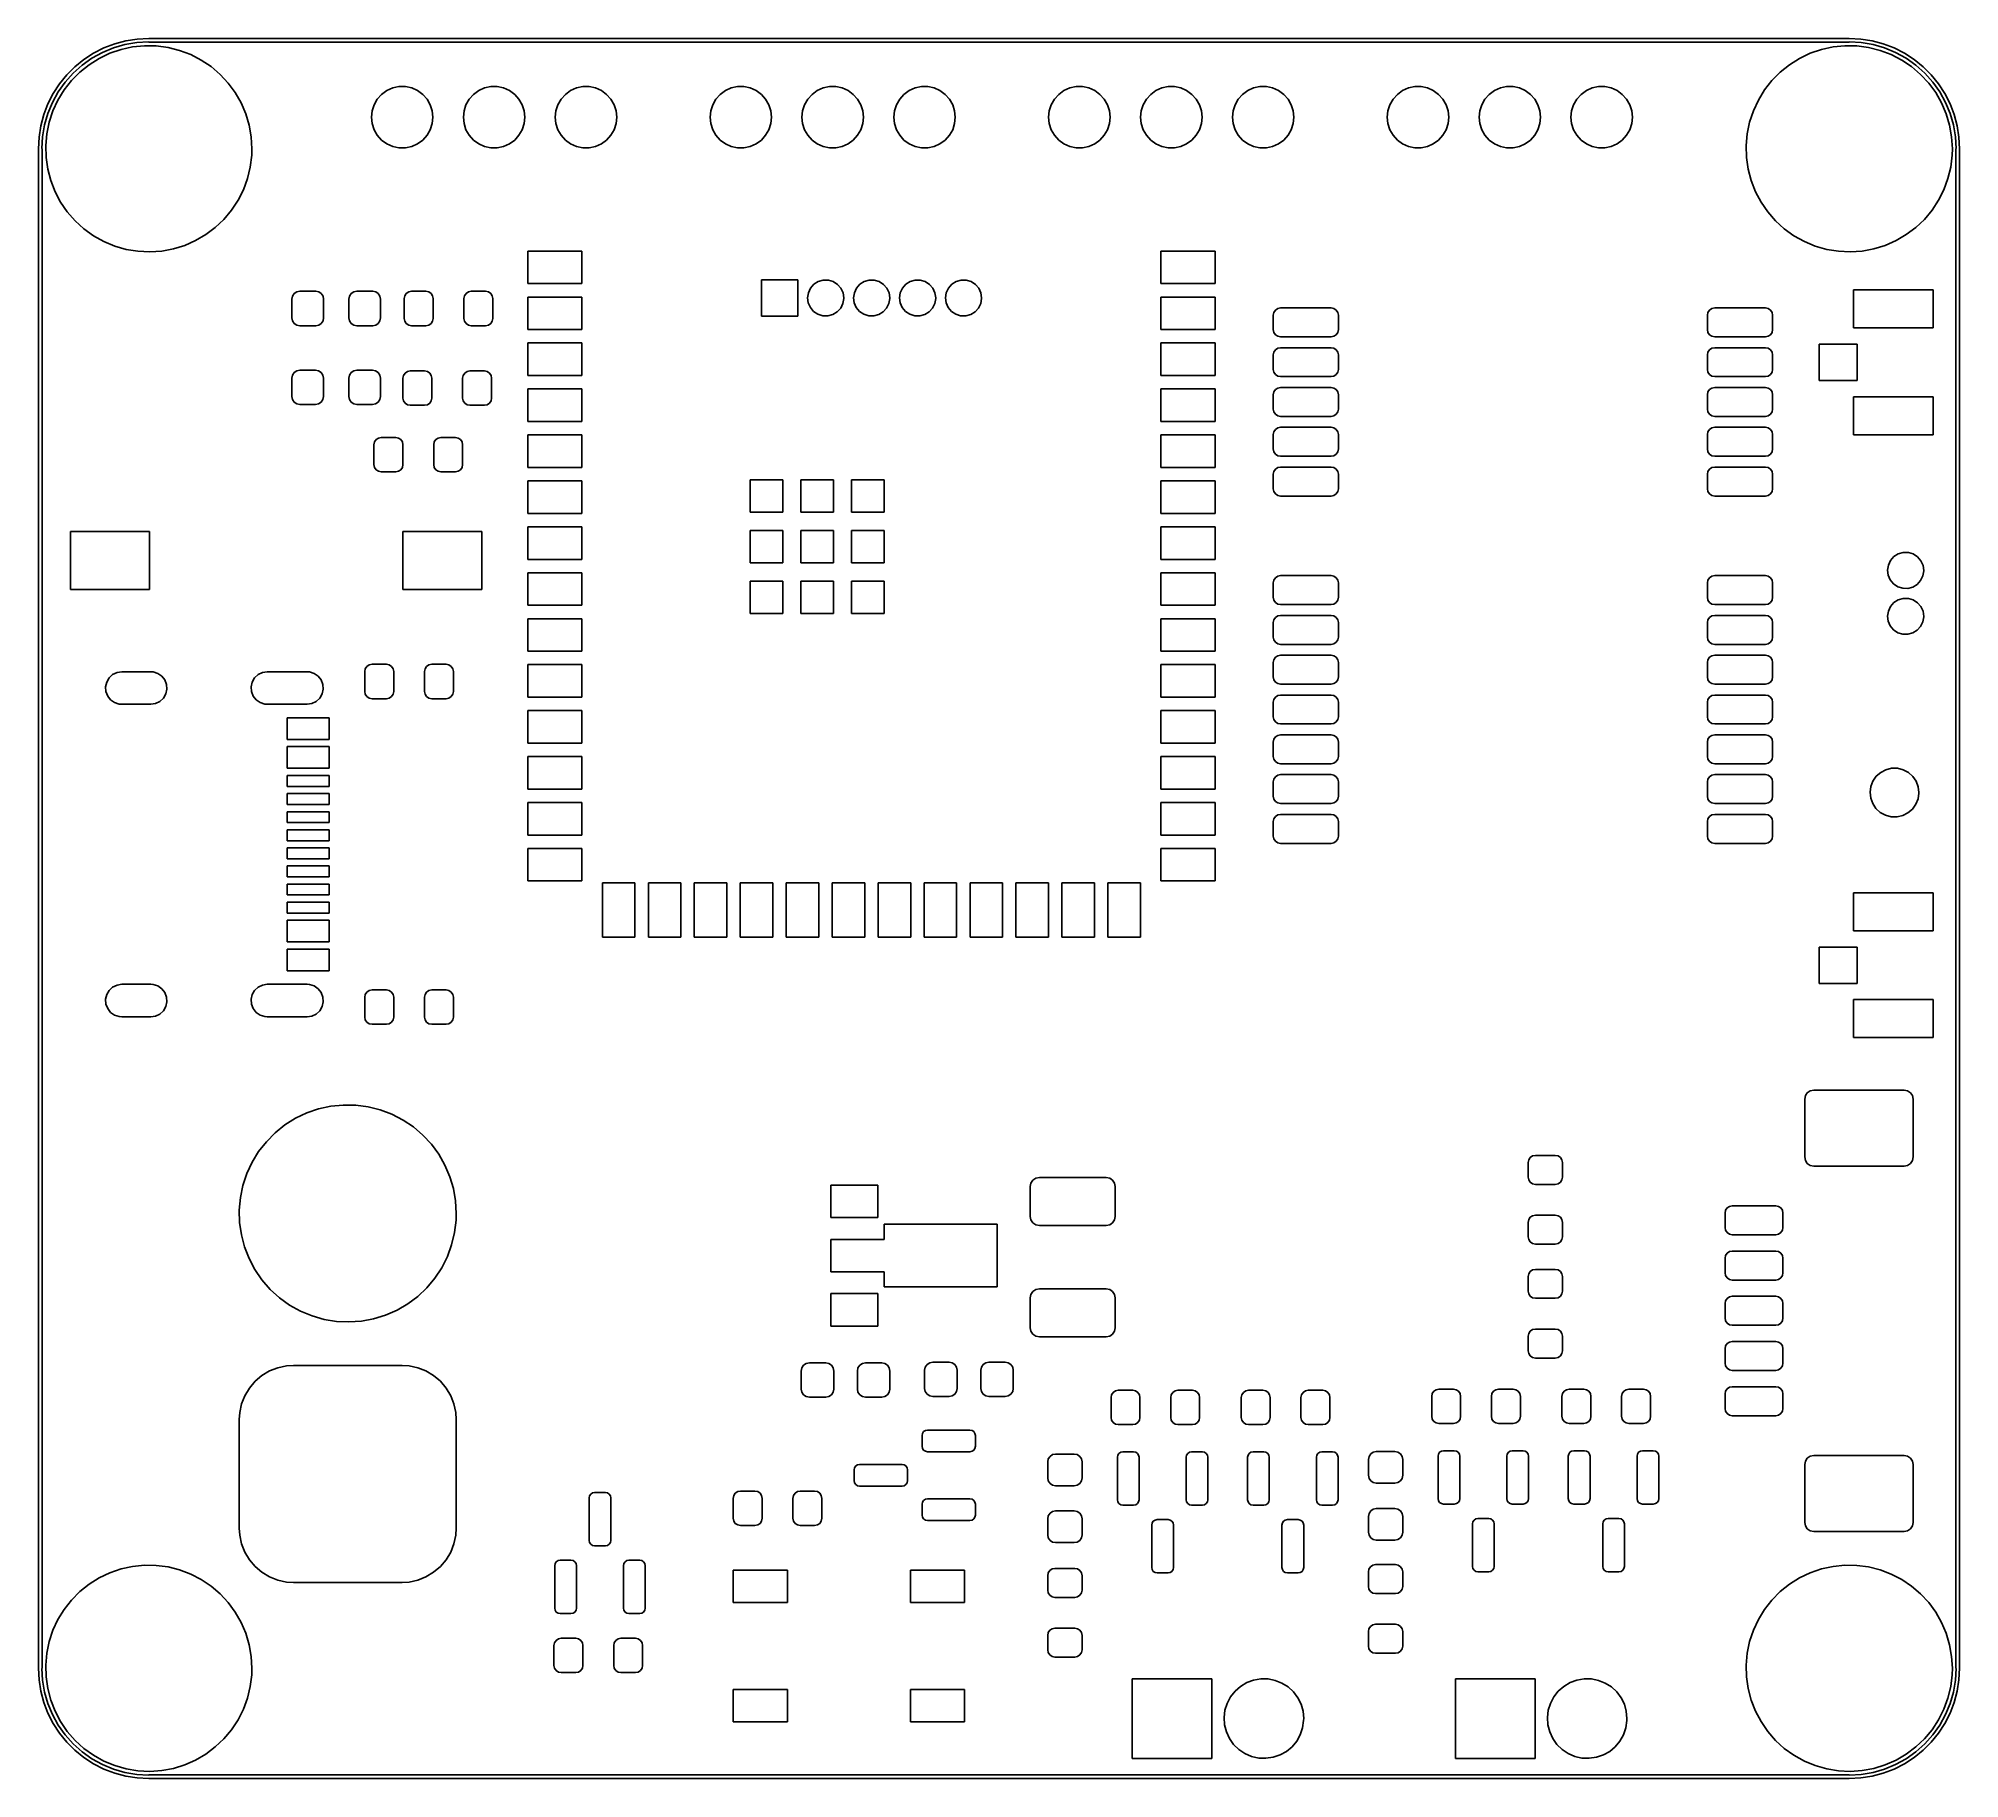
# Model space of a CAD drawing. Extents: x 3.59 to 5.68, y -3.55 to -1.66.
import ezdxf

# ---------------------------------------------------------------- set-up
doc = ezdxf.new("R2010")
doc.units = 0
doc.header["$MEASUREMENT"] = 0
doc.layers.add('BLACK', color=7, linetype='CONTINUOUS')

msp = doc.modelspace()

# ---------------------------------------------------------------- linework, layer by layer
at = {"layer": 'BLACK', "linetype": 'CONTINUOUS'}
for p, q in [((3.63498, -1.67928), (3.64553, -1.67244)), ((3.65509, -1.67163), (3.64368, -1.67794)), ((3.64553, -1.67244), (3.65672, -1.66673)), ((3.66714, -1.66663), (3.65509, -1.67163)), ((3.65672, -1.66673), (3.66846, -1.66223)), ((3.66317, -1.67255), (3.67539, -1.66836)), ((3.67968, -1.66302), (3.66714, -1.66663)), ((3.66846, -1.66223), (3.6806, -1.65898)), ((3.67539, -1.66836), (3.68801, -1.66561)), ((3.69254, -1.66084), (3.67968, -1.66302)), ((3.6806, -1.65898), (3.69301, -1.65701)), ((3.68801, -1.66561), (3.70086, -1.66433)), ((3.70518, -1.66013), (3.69254, -1.66084)), ((3.69301, -1.65701), (3.70556, -1.65635)), ((3.70086, -1.66433), (3.71378, -1.66453)), ((3.70556, -1.66029), (3.70518, -1.66013)), ((3.70556, -1.65635), (3.70556, -1.65635)), ((3.70556, -1.65635), (5.55596, -1.65635)), ((5.55596, -1.66029), (3.70556, -1.66029)), ((3.71378, -1.66453), (3.72659, -1.66622)), ((3.72659, -1.66622), (3.73912, -1.66936)), ((3.73912, -1.66936), (3.7512, -1.67393)), ((5.51356, -1.67255), (5.52578, -1.66836)), ((5.52578, -1.66836), (5.5384, -1.66561)), ((5.5384, -1.66561), (5.55126, -1.66433)), ((5.55126, -1.66433), (5.56417, -1.66453)), ((5.55596, -1.65635), (5.56851, -1.65701)), ((5.55635, -1.66013), (5.55596, -1.66029)), ((5.56898, -1.66084), (5.55635, -1.66013)), ((5.56417, -1.66453), (5.57698, -1.66622)), ((5.56851, -1.65701), (5.58092, -1.65898)), ((5.58184, -1.66302), (5.56898, -1.66084)), ((5.57698, -1.66622), (5.58951, -1.66936)), ((5.58092, -1.65898), (5.59307, -1.66223)), ((5.59438, -1.66663), (5.58184, -1.66302)), ((5.58951, -1.66936), (5.60159, -1.67393)), ((5.59307, -1.66223), (5.6048, -1.66673)), ((5.60643, -1.67162), (5.59438, -1.66663)), ((5.6048, -1.66673), (5.616, -1.67244)), ((5.61785, -1.67793), (5.60643, -1.67162)), ((5.616, -1.67244), (5.62654, -1.67928)), ((3.61633, -1.69608), (3.62522, -1.68719)), ((3.6214, -1.70223), (3.63048, -1.69305)), ((3.63304, -1.68548), (3.62331, -1.69418)), ((3.62522, -1.68719), (3.63498, -1.67928)), ((3.63048, -1.69305), (3.64056, -1.68497)), ((3.64368, -1.67794), (3.63304, -1.68548)), ((3.64056, -1.68497), (3.65151, -1.67811)), ((3.65151, -1.67811), (3.66317, -1.67255)), ((3.7512, -1.67393), (3.76268, -1.67985)), ((3.76268, -1.67985), (3.7734, -1.68706)), ((3.7734, -1.68706), (3.78322, -1.69545)), ((5.47179, -1.70223), (5.48088, -1.69305)), ((5.48088, -1.69305), (5.49096, -1.68497)), ((5.49096, -1.68497), (5.5019, -1.67811)), ((5.5019, -1.67811), (5.51356, -1.67255)), ((5.60159, -1.67393), (5.61307, -1.67985)), ((5.61307, -1.67985), (5.6238, -1.68706)), ((5.62849, -1.68548), (5.61785, -1.67793)), ((5.6238, -1.68706), (5.63362, -1.69545)), ((5.62654, -1.67928), (5.63631, -1.68719)), ((5.63821, -1.69418), (5.62849, -1.68548)), ((5.63631, -1.68719), (5.6452, -1.69608)), ((3.60157, -1.71639), (3.60842, -1.70585)), ((3.60668, -1.72341), (3.61343, -1.7124)), ((3.61462, -1.7039), (3.60707, -1.71454)), ((3.60842, -1.70585), (3.61633, -1.69608)), ((3.61343, -1.7124), (3.6214, -1.70223)), ((3.62331, -1.69418), (3.61462, -1.7039)), ((3.78322, -1.69545), (3.79202, -1.70491)), ((3.79202, -1.70491), (3.79967, -1.71532)), ((3.95894, -1.71726), (3.9646, -1.71315)), ((3.9646, -1.71315), (3.97099, -1.7103)), ((3.97099, -1.7103), (3.97784, -1.70885)), ((3.97784, -1.70885), (3.98483, -1.70885)), ((3.98483, -1.70885), (3.99168, -1.7103)), ((3.99168, -1.7103), (3.99807, -1.71315)), ((3.99807, -1.71315), (4.00373, -1.71726)), ((4.05894, -1.71726), (4.0646, -1.71315)), ((4.0646, -1.71315), (4.07099, -1.7103)), ((4.07099, -1.7103), (4.07784, -1.70885)), ((4.07784, -1.70885), (4.08483, -1.70885)), ((4.08483, -1.70885), (4.09168, -1.7103)), ((4.09168, -1.7103), (4.09807, -1.71315)), ((4.09807, -1.71315), (4.10373, -1.71726)), ((4.15894, -1.71726), (4.1646, -1.71315)), ((4.1646, -1.71315), (4.17099, -1.7103)), ((4.17099, -1.7103), (4.17784, -1.70885)), ((4.17784, -1.70885), (4.18483, -1.70885)), ((4.18483, -1.70885), (4.19168, -1.7103)), ((4.19168, -1.7103), (4.19807, -1.71315)), ((4.19807, -1.71315), (4.20373, -1.71726)), ((4.32738, -1.71726), (4.33304, -1.71315)), ((4.33304, -1.71315), (4.33943, -1.7103)), ((4.33943, -1.7103), (4.34628, -1.70885)), ((4.34628, -1.70885), (4.35327, -1.70885)), ((4.35327, -1.70885), (4.36012, -1.7103)), ((4.36012, -1.7103), (4.36651, -1.71315)), ((4.36651, -1.71315), (4.37217, -1.71726)), ((4.42738, -1.71726), (4.43304, -1.71315)), ((4.43304, -1.71315), (4.43943, -1.7103)), ((4.43943, -1.7103), (4.44628, -1.70885)), ((4.44628, -1.70885), (4.45327, -1.70885)), ((4.45327, -1.70885), (4.46012, -1.7103)), ((4.46012, -1.7103), (4.46651, -1.71315)), ((4.46651, -1.71315), (4.47217, -1.71726)), ((4.52738, -1.71726), (4.53304, -1.71315)), ((4.53304, -1.71315), (4.53943, -1.7103)), ((4.53943, -1.7103), (4.54628, -1.70885)), ((4.54628, -1.70885), (4.55327, -1.70885)), ((4.55327, -1.70885), (4.56012, -1.7103)), ((4.56012, -1.7103), (4.56651, -1.71315)), ((4.56651, -1.71315), (4.57217, -1.71726)), ((4.69582, -1.71726), (4.70148, -1.71315)), ((4.70148, -1.71315), (4.70787, -1.7103)), ((4.70787, -1.7103), (4.71471, -1.70885)), ((4.71471, -1.70885), (4.72171, -1.70885)), ((4.72171, -1.70885), (4.72855, -1.7103)), ((4.72855, -1.7103), (4.73494, -1.71315)), ((4.73494, -1.71315), (4.7406, -1.71726)), ((4.79582, -1.71726), (4.80148, -1.71315)), ((4.80148, -1.71315), (4.80787, -1.7103)), ((4.80787, -1.7103), (4.81471, -1.70885)), ((4.81471, -1.70885), (4.82171, -1.70885)), ((4.82171, -1.70885), (4.82855, -1.7103)), ((4.82855, -1.7103), (4.83494, -1.71315)), ((4.83494, -1.71315), (4.8406, -1.71726)), ((4.89582, -1.71726), (4.90148, -1.71315)), ((4.90148, -1.71315), (4.90787, -1.7103)), ((4.90787, -1.7103), (4.91471, -1.70885)), ((4.91471, -1.70885), (4.92171, -1.70885)), ((4.92171, -1.70885), (4.92855, -1.7103)), ((4.92855, -1.7103), (4.93494, -1.71315)), ((4.93494, -1.71315), (4.9406, -1.71726)), ((5.06426, -1.71726), (5.06992, -1.71315)), ((5.06992, -1.71315), (5.07631, -1.7103)), ((5.07631, -1.7103), (5.08315, -1.70885)), ((5.08315, -1.70885), (5.09015, -1.70885)), ((5.09015, -1.70885), (5.09699, -1.7103)), ((5.09699, -1.7103), (5.10338, -1.71315)), ((5.10338, -1.71315), (5.10904, -1.71726)), ((5.16426, -1.71726), (5.16992, -1.71315)), ((5.16992, -1.71315), (5.17631, -1.7103)), ((5.17631, -1.7103), (5.18315, -1.70885)), ((5.18315, -1.70885), (5.19015, -1.70885)), ((5.19015, -1.70885), (5.19699, -1.7103)), ((5.19699, -1.7103), (5.20338, -1.71315)), ((5.20338, -1.71315), (5.20904, -1.71726)), ((5.26426, -1.71726), (5.26992, -1.71315)), ((5.26992, -1.71315), (5.27631, -1.7103)), ((5.27631, -1.7103), (5.28315, -1.70885)), ((5.28315, -1.70885), (5.29015, -1.70885)), ((5.29015, -1.70885), (5.29699, -1.7103)), ((5.29699, -1.7103), (5.30338, -1.71315)), ((5.30338, -1.71315), (5.30904, -1.71726)), ((5.45707, -1.72341), (5.46382, -1.7124)), ((5.46382, -1.7124), (5.47179, -1.70223)), ((5.63362, -1.69545), (5.64241, -1.70491)), ((5.64691, -1.7039), (5.63821, -1.69418)), ((5.64241, -1.70491), (5.65006, -1.71532)), ((5.6452, -1.69608), (5.65311, -1.70585)), ((5.65445, -1.71454), (5.64691, -1.7039)), ((5.65311, -1.70585), (5.65995, -1.71639)), ((3.59136, -1.73932), (3.59587, -1.72759)), ((3.60076, -1.72596), (3.59577, -1.73801)), ((3.59587, -1.72759), (3.60157, -1.71639)), ((3.59718, -1.74739), (3.60124, -1.73513)), ((3.60707, -1.71454), (3.60076, -1.72596)), ((3.60124, -1.73513), (3.60668, -1.72341)), ((3.79967, -1.71532), (3.80607, -1.72654)), ((3.80607, -1.72654), (3.81113, -1.73843)), ((3.9486, -1.73517), (3.95076, -1.72852)), ((3.95076, -1.72852), (3.95426, -1.72246)), ((3.95426, -1.72246), (3.95894, -1.71726)), ((4.00373, -1.71726), (4.00841, -1.72246)), ((4.00841, -1.72246), (4.01191, -1.72852)), ((4.01191, -1.72852), (4.01407, -1.73517)), ((4.0486, -1.73517), (4.05076, -1.72852)), ((4.05076, -1.72852), (4.05426, -1.72246)), ((4.05426, -1.72246), (4.05894, -1.71726)), ((4.10373, -1.71726), (4.10841, -1.72246)), ((4.10841, -1.72246), (4.11191, -1.72852)), ((4.11191, -1.72852), (4.11407, -1.73517)), ((4.1486, -1.73517), (4.15076, -1.72852)), ((4.15076, -1.72852), (4.15426, -1.72246)), ((4.15426, -1.72246), (4.15894, -1.71726)), ((4.20373, -1.71726), (4.20841, -1.72246)), ((4.20841, -1.72246), (4.21191, -1.72852)), ((4.21191, -1.72852), (4.21407, -1.73517)), ((4.31704, -1.73517), (4.3192, -1.72852)), ((4.3192, -1.72852), (4.3227, -1.72246)), ((4.3227, -1.72246), (4.32738, -1.71726)), ((4.37217, -1.71726), (4.37685, -1.72246)), ((4.37685, -1.72246), (4.38035, -1.72852)), ((4.38035, -1.72852), (4.38251, -1.73517)), ((4.41704, -1.73517), (4.4192, -1.72852)), ((4.4192, -1.72852), (4.4227, -1.72246)), ((4.4227, -1.72246), (4.42738, -1.71726)), ((4.47217, -1.71726), (4.47685, -1.72246)), ((4.47685, -1.72246), (4.48035, -1.72852)), ((4.48035, -1.72852), (4.48251, -1.73517)), ((4.51704, -1.73517), (4.5192, -1.72852)), ((4.5192, -1.72852), (4.5227, -1.72246)), ((4.5227, -1.72246), (4.52738, -1.71726)), ((4.57217, -1.71726), (4.57685, -1.72246)), ((4.57685, -1.72246), (4.58035, -1.72852)), ((4.58035, -1.72852), (4.58251, -1.73517)), ((4.68548, -1.73517), (4.68764, -1.72852)), ((4.68764, -1.72852), (4.69114, -1.72246)), ((4.69114, -1.72246), (4.69582, -1.71726)), ((4.7406, -1.71726), (4.74529, -1.72246)), ((4.74529, -1.72246), (4.74878, -1.72852)), ((4.74878, -1.72852), (4.75095, -1.73517)), ((4.78548, -1.73517), (4.78764, -1.72852)), ((4.78764, -1.72852), (4.79114, -1.72246)), ((4.79114, -1.72246), (4.79582, -1.71726)), ((4.8406, -1.71726), (4.84529, -1.72246)), ((4.84529, -1.72246), (4.84878, -1.72852)), ((4.84878, -1.72852), (4.85095, -1.73517)), ((4.88548, -1.73517), (4.88764, -1.72852)), ((4.88764, -1.72852), (4.89114, -1.72246)), ((4.89114, -1.72246), (4.89582, -1.71726)), ((4.9406, -1.71726), (4.94529, -1.72246)), ((4.94529, -1.72246), (4.94878, -1.72852)), ((4.94878, -1.72852), (4.95095, -1.73517)), ((5.05392, -1.73517), (5.05608, -1.72852)), ((5.05608, -1.72852), (5.05958, -1.72246)), ((5.05958, -1.72246), (5.06426, -1.71726)), ((5.10904, -1.71726), (5.11372, -1.72246)), ((5.11372, -1.72246), (5.11722, -1.72852)), ((5.11722, -1.72852), (5.11938, -1.73517)), ((5.15392, -1.73517), (5.15608, -1.72852)), ((5.15608, -1.72852), (5.15958, -1.72246)), ((5.15958, -1.72246), (5.16426, -1.71726)), ((5.20904, -1.71726), (5.21372, -1.72246)), ((5.21372, -1.72246), (5.21722, -1.72852)), ((5.21722, -1.72852), (5.21938, -1.73517)), ((5.25392, -1.73517), (5.25608, -1.72852)), ((5.25608, -1.72852), (5.25958, -1.72246)), ((5.25958, -1.72246), (5.26426, -1.71726)), ((5.30904, -1.71726), (5.31372, -1.72246)), ((5.31372, -1.72246), (5.31722, -1.72852)), ((5.31722, -1.72852), (5.31938, -1.73517)), ((5.44758, -1.74739), (5.45163, -1.73513)), ((5.45163, -1.73513), (5.45707, -1.72341)), ((5.65006, -1.71532), (5.65646, -1.72654)), ((5.66076, -1.72596), (5.65445, -1.71454)), ((5.65646, -1.72654), (5.66153, -1.73843)), ((5.65995, -1.71639), (5.66566, -1.72759)), ((5.66576, -1.73801), (5.66076, -1.72596)), ((5.66566, -1.72759), (5.67016, -1.73932)), ((3.58614, -1.76388), (3.58811, -1.75146)), ((3.58811, -1.75146), (3.59136, -1.73932)), ((3.59216, -1.75055), (3.58997, -1.76341)), ((3.59577, -1.73801), (3.59216, -1.75055)), ((3.59456, -1.76004), (3.59718, -1.74739)), ((3.81113, -1.73843), (3.8148, -1.75081)), ((3.8148, -1.75081), (3.81702, -1.76354)), ((3.94787, -1.74213), (3.9486, -1.73517)), ((3.9486, -1.74909), (3.94787, -1.74213)), ((3.95076, -1.75574), (3.9486, -1.74909)), ((3.95426, -1.7618), (3.95076, -1.75574)), ((4.01191, -1.75574), (4.00841, -1.7618)), ((4.01407, -1.74909), (4.01191, -1.75574)), ((4.01407, -1.73517), (4.0148, -1.74213)), ((4.0148, -1.74213), (4.01407, -1.74909)), ((4.04787, -1.74213), (4.0486, -1.73517)), ((4.0486, -1.74909), (4.04787, -1.74213)), ((4.05076, -1.75574), (4.0486, -1.74909)), ((4.05426, -1.7618), (4.05076, -1.75574)), ((4.11191, -1.75574), (4.10841, -1.7618)), ((4.11407, -1.74909), (4.11191, -1.75574)), ((4.11407, -1.73517), (4.1148, -1.74213)), ((4.1148, -1.74213), (4.11407, -1.74909)), ((4.14787, -1.74213), (4.1486, -1.73517)), ((4.1486, -1.74909), (4.14787, -1.74213)), ((4.15076, -1.75574), (4.1486, -1.74909)), ((4.15426, -1.7618), (4.15076, -1.75574)), ((4.21191, -1.75574), (4.20841, -1.7618)), ((4.21407, -1.74909), (4.21191, -1.75574)), ((4.21407, -1.73517), (4.2148, -1.74213)), ((4.2148, -1.74213), (4.21407, -1.74909)), ((4.31631, -1.74213), (4.31704, -1.73517)), ((4.31704, -1.74909), (4.31631, -1.74213)), ((4.3192, -1.75574), (4.31704, -1.74909)), ((4.3227, -1.7618), (4.3192, -1.75574)), ((4.38035, -1.75574), (4.37685, -1.7618)), ((4.38251, -1.74909), (4.38035, -1.75574)), ((4.38251, -1.73517), (4.38324, -1.74213)), ((4.38324, -1.74213), (4.38251, -1.74909)), ((4.41631, -1.74213), (4.41704, -1.73517)), ((4.41704, -1.74909), (4.41631, -1.74213)), ((4.4192, -1.75574), (4.41704, -1.74909)), ((4.4227, -1.7618), (4.4192, -1.75574)), ((4.48035, -1.75574), (4.47685, -1.7618)), ((4.48251, -1.74909), (4.48035, -1.75574)), ((4.48251, -1.73517), (4.48324, -1.74213)), ((4.48324, -1.74213), (4.48251, -1.74909)), ((4.51631, -1.74213), (4.51704, -1.73517)), ((4.51704, -1.74909), (4.51631, -1.74213)), ((4.5192, -1.75574), (4.51704, -1.74909)), ((4.5227, -1.7618), (4.5192, -1.75574)), ((4.58035, -1.75574), (4.57685, -1.7618)), ((4.58251, -1.74909), (4.58035, -1.75574)), ((4.58251, -1.73517), (4.58324, -1.74213)), ((4.58324, -1.74213), (4.58251, -1.74909)), ((4.68475, -1.74213), (4.68548, -1.73517)), ((4.68548, -1.74909), (4.68475, -1.74213)), ((4.68764, -1.75574), (4.68548, -1.74909)), ((4.69114, -1.7618), (4.68764, -1.75574)), ((4.74878, -1.75574), (4.74529, -1.7618)), ((4.75095, -1.74909), (4.74878, -1.75574)), ((4.75095, -1.73517), (4.75168, -1.74213)), ((4.75168, -1.74213), (4.75095, -1.74909)), ((4.78475, -1.74213), (4.78548, -1.73517)), ((4.78548, -1.74909), (4.78475, -1.74213)), ((4.78764, -1.75574), (4.78548, -1.74909)), ((4.79114, -1.7618), (4.78764, -1.75574)), ((4.84878, -1.75574), (4.84529, -1.7618)), ((4.85095, -1.74909), (4.84878, -1.75574)), ((4.85095, -1.73517), (4.85168, -1.74213)), ((4.85168, -1.74213), (4.85095, -1.74909)), ((4.88475, -1.74213), (4.88548, -1.73517)), ((4.88548, -1.74909), (4.88475, -1.74213)), ((4.88764, -1.75574), (4.88548, -1.74909)), ((4.89114, -1.7618), (4.88764, -1.75574)), ((4.94878, -1.75574), (4.94529, -1.7618)), ((4.95095, -1.74909), (4.94878, -1.75574)), ((4.95095, -1.73517), (4.95168, -1.74213)), ((4.95168, -1.74213), (4.95095, -1.74909)), ((5.05319, -1.74213), (5.05392, -1.73517)), ((5.05392, -1.74909), (5.05319, -1.74213)), ((5.05608, -1.75574), (5.05392, -1.74909)), ((5.05958, -1.7618), (5.05608, -1.75574)), ((5.11722, -1.75574), (5.11372, -1.7618)), ((5.11938, -1.74909), (5.11722, -1.75574)), ((5.11938, -1.73517), (5.12011, -1.74213)), ((5.12011, -1.74213), (5.11938, -1.74909)), ((5.15319, -1.74213), (5.15392, -1.73517)), ((5.15392, -1.74909), (5.15319, -1.74213)), ((5.15608, -1.75574), (5.15392, -1.74909)), ((5.15958, -1.7618), (5.15608, -1.75574)), ((5.21722, -1.75574), (5.21372, -1.7618)), ((5.21938, -1.74909), (5.21722, -1.75574)), ((5.21938, -1.73517), (5.22011, -1.74213)), ((5.22011, -1.74213), (5.21938, -1.74909)), ((5.25319, -1.74213), (5.25392, -1.73517)), ((5.25392, -1.74909), (5.25319, -1.74213)), ((5.25608, -1.75574), (5.25392, -1.74909)), ((5.25958, -1.7618), (5.25608, -1.75574)), ((5.31722, -1.75574), (5.31372, -1.7618)), ((5.31938, -1.74909), (5.31722, -1.75574)), ((5.31938, -1.73517), (5.32011, -1.74213)), ((5.32011, -1.74213), (5.31938, -1.74909)), ((5.44496, -1.76004), (5.44758, -1.74739)), ((5.66153, -1.73843), (5.6652, -1.75081)), ((5.6652, -1.75081), (5.66742, -1.76354)), ((5.66937, -1.75055), (5.66576, -1.73801)), ((5.67155, -1.76341), (5.66937, -1.75055)), ((5.67016, -1.73932), (5.67341, -1.75146)), ((5.67341, -1.75146), (5.67538, -1.76388)), ((3.58549, -1.77643), (3.58614, -1.76388)), ((3.58549, -3.42997), (3.58549, -1.77643)), ((3.58997, -1.76341), (3.58926, -1.77604)), ((3.58926, -1.77604), (3.58942, -1.77643)), ((3.58942, -1.77643), (3.58942, -3.42997)), ((3.59341, -1.77291), (3.59456, -1.76004)), ((3.59375, -1.78582), (3.59341, -1.77291)), ((3.81702, -1.76354), (3.81777, -1.77643)), ((3.81777, -1.77643), (3.81755, -1.78348)), ((3.95894, -1.767), (3.95426, -1.7618)), ((3.9646, -1.77111), (3.95894, -1.767)), ((3.97099, -1.77396), (3.9646, -1.77111)), ((3.97784, -1.77541), (3.97099, -1.77396)), ((3.98483, -1.77541), (3.97784, -1.77541)), ((3.99168, -1.77396), (3.98483, -1.77541)), ((3.99807, -1.77111), (3.99168, -1.77396)), ((4.00373, -1.767), (3.99807, -1.77111)), ((4.00841, -1.7618), (4.00373, -1.767)), ((4.05894, -1.767), (4.05426, -1.7618)), ((4.0646, -1.77111), (4.05894, -1.767)), ((4.07099, -1.77396), (4.0646, -1.77111)), ((4.07784, -1.77541), (4.07099, -1.77396)), ((4.08483, -1.77541), (4.07784, -1.77541)), ((4.09168, -1.77396), (4.08483, -1.77541)), ((4.09807, -1.77111), (4.09168, -1.77396)), ((4.10373, -1.767), (4.09807, -1.77111)), ((4.10841, -1.7618), (4.10373, -1.767)), ((4.15894, -1.767), (4.15426, -1.7618)), ((4.1646, -1.77111), (4.15894, -1.767)), ((4.17099, -1.77396), (4.1646, -1.77111)), ((4.17784, -1.77541), (4.17099, -1.77396)), ((4.18483, -1.77541), (4.17784, -1.77541)), ((4.19168, -1.77396), (4.18483, -1.77541)), ((4.19807, -1.77111), (4.19168, -1.77396)), ((4.20373, -1.767), (4.19807, -1.77111)), ((4.20841, -1.7618), (4.20373, -1.767)), ((4.32738, -1.767), (4.3227, -1.7618)), ((4.33304, -1.77111), (4.32738, -1.767)), ((4.33943, -1.77396), (4.33304, -1.77111)), ((4.34628, -1.77541), (4.33943, -1.77396)), ((4.35327, -1.77541), (4.34628, -1.77541)), ((4.36012, -1.77396), (4.35327, -1.77541)), ((4.36651, -1.77111), (4.36012, -1.77396)), ((4.37217, -1.767), (4.36651, -1.77111)), ((4.37685, -1.7618), (4.37217, -1.767)), ((4.42738, -1.767), (4.4227, -1.7618)), ((4.43304, -1.77111), (4.42738, -1.767)), ((4.43943, -1.77396), (4.43304, -1.77111)), ((4.44628, -1.77541), (4.43943, -1.77396)), ((4.45327, -1.77541), (4.44628, -1.77541)), ((4.46012, -1.77396), (4.45327, -1.77541)), ((4.46651, -1.77111), (4.46012, -1.77396)), ((4.47217, -1.767), (4.46651, -1.77111)), ((4.47685, -1.7618), (4.47217, -1.767)), ((4.52738, -1.767), (4.5227, -1.7618)), ((4.53304, -1.77111), (4.52738, -1.767)), ((4.53943, -1.77396), (4.53304, -1.77111)), ((4.54628, -1.77541), (4.53943, -1.77396)), ((4.55327, -1.77541), (4.54628, -1.77541)), ((4.56012, -1.77396), (4.55327, -1.77541)), ((4.56651, -1.77111), (4.56012, -1.77396)), ((4.57217, -1.767), (4.56651, -1.77111)), ((4.57685, -1.7618), (4.57217, -1.767)), ((4.69582, -1.767), (4.69114, -1.7618)), ((4.70148, -1.77111), (4.69582, -1.767)), ((4.70787, -1.77396), (4.70148, -1.77111)), ((4.71471, -1.77541), (4.70787, -1.77396)), ((4.72171, -1.77541), (4.71471, -1.77541)), ((4.72855, -1.77396), (4.72171, -1.77541)), ((4.73494, -1.77111), (4.72855, -1.77396)), ((4.7406, -1.767), (4.73494, -1.77111)), ((4.74529, -1.7618), (4.7406, -1.767)), ((4.79582, -1.767), (4.79114, -1.7618)), ((4.80148, -1.77111), (4.79582, -1.767)), ((4.80787, -1.77396), (4.80148, -1.77111)), ((4.81471, -1.77541), (4.80787, -1.77396)), ((4.82171, -1.77541), (4.81471, -1.77541)), ((4.82855, -1.77396), (4.82171, -1.77541)), ((4.83494, -1.77111), (4.82855, -1.77396)), ((4.8406, -1.767), (4.83494, -1.77111)), ((4.84529, -1.7618), (4.8406, -1.767)), ((4.89582, -1.767), (4.89114, -1.7618)), ((4.90148, -1.77111), (4.89582, -1.767)), ((4.90787, -1.77396), (4.90148, -1.77111)), ((4.91471, -1.77541), (4.90787, -1.77396)), ((4.92171, -1.77541), (4.91471, -1.77541)), ((4.92855, -1.77396), (4.92171, -1.77541)), ((4.93494, -1.77111), (4.92855, -1.77396)), ((4.9406, -1.767), (4.93494, -1.77111)), ((4.94529, -1.7618), (4.9406, -1.767)), ((5.06426, -1.767), (5.05958, -1.7618)), ((5.06992, -1.77111), (5.06426, -1.767)), ((5.07631, -1.77396), (5.06992, -1.77111)), ((5.08315, -1.77541), (5.07631, -1.77396)), ((5.09015, -1.77541), (5.08315, -1.77541)), ((5.09699, -1.77396), (5.09015, -1.77541)), ((5.10338, -1.77111), (5.09699, -1.77396)), ((5.10904, -1.767), (5.10338, -1.77111)), ((5.11372, -1.7618), (5.10904, -1.767)), ((5.16426, -1.767), (5.15958, -1.7618)), ((5.16992, -1.77111), (5.16426, -1.767)), ((5.17631, -1.77396), (5.16992, -1.77111)), ((5.18315, -1.77541), (5.17631, -1.77396)), ((5.19015, -1.77541), (5.18315, -1.77541)), ((5.19699, -1.77396), (5.19015, -1.77541)), ((5.20338, -1.77111), (5.19699, -1.77396)), ((5.20904, -1.767), (5.20338, -1.77111)), ((5.21372, -1.7618), (5.20904, -1.767)), ((5.26426, -1.767), (5.25958, -1.7618)), ((5.26992, -1.77111), (5.26426, -1.767)), ((5.27631, -1.77396), (5.26992, -1.77111)), ((5.28315, -1.77541), (5.27631, -1.77396)), ((5.29015, -1.77541), (5.28315, -1.77541)), ((5.29699, -1.77396), (5.29015, -1.77541)), ((5.30338, -1.77111), (5.29699, -1.77396)), ((5.30904, -1.767), (5.30338, -1.77111)), ((5.31372, -1.7618), (5.30904, -1.767)), ((5.44381, -1.77291), (5.44496, -1.76004)), ((5.44415, -1.78582), (5.44381, -1.77291)), ((5.66742, -1.76354), (5.66816, -1.77643)), ((5.66816, -1.77643), (5.66794, -1.78348)), ((5.67226, -1.77604), (5.67155, -1.76341)), ((5.6721, -1.77643), (5.67226, -1.77604)), ((5.6721, -3.42997), (5.6721, -1.77643)), ((5.67538, -1.76388), (5.67604, -1.77643)), ((5.67604, -1.77643), (5.67604, -1.77643)), ((5.67604, -1.77643), (5.67604, -3.42997)), ((3.59557, -1.79861), (3.59375, -1.78582)), ((3.81599, -1.7963), (3.81298, -1.80886)), ((3.81755, -1.78348), (3.81599, -1.7963)), ((5.44597, -1.79861), (5.44415, -1.78582)), ((5.66639, -1.7963), (5.66337, -1.80886)), ((5.66794, -1.78348), (5.66639, -1.7963)), ((3.59885, -1.81111), (3.59557, -1.79861)), ((3.60354, -1.82314), (3.59885, -1.81111)), ((3.81298, -1.80886), (3.80854, -1.82099)), ((5.44924, -1.81111), (5.44597, -1.79861)), ((5.45394, -1.82314), (5.44924, -1.81111)), ((5.66337, -1.80886), (5.65893, -1.82099)), ((3.60959, -1.83456), (3.60354, -1.82314)), ((3.6169, -1.8452), (3.60959, -1.83456)), ((3.80274, -1.83254), (3.79564, -1.84333)), ((3.80854, -1.82099), (3.80274, -1.83254)), ((5.45998, -1.83456), (5.45394, -1.82314)), ((5.4673, -1.8452), (5.45998, -1.83456)), ((5.65313, -1.83254), (5.64604, -1.84333)), ((5.65893, -1.82099), (5.65313, -1.83254)), ((3.6254, -1.85494), (3.6169, -1.8452)), ((3.63495, -1.86363), (3.6254, -1.85494)), ((3.78736, -1.85324), (3.77799, -1.86213)), ((3.79564, -1.84333), (3.78736, -1.85324)), ((5.47579, -1.85494), (5.4673, -1.8452)), ((5.48534, -1.86363), (5.47579, -1.85494)), ((5.63775, -1.85324), (5.62838, -1.86213)), ((5.64604, -1.84333), (5.63775, -1.85324)), ((3.64544, -1.87117), (3.63495, -1.86363)), ((3.65673, -1.87745), (3.64544, -1.87117)), ((3.66866, -1.8824), (3.65673, -1.87745)), ((3.7565, -1.87641), (3.74467, -1.8816)), ((3.76766, -1.86989), (3.7565, -1.87641)), ((3.77799, -1.86213), (3.76766, -1.86989)), ((5.49583, -1.87117), (5.48534, -1.86363)), ((5.50712, -1.87745), (5.49583, -1.87117)), ((5.51906, -1.8824), (5.50712, -1.87745)), ((5.6069, -1.87641), (5.59507, -1.8816)), ((5.61805, -1.86989), (5.6069, -1.87641)), ((5.62838, -1.86213), (5.61805, -1.86989)), ((3.68109, -1.88594), (3.66866, -1.8824)), ((3.69383, -1.88802), (3.68109, -1.88594)), ((3.70674, -1.88863), (3.69383, -1.88802)), ((3.71963, -1.88775), (3.70674, -1.88863)), ((3.73233, -1.8854), (3.71963, -1.88775)), ((3.74467, -1.8816), (3.73233, -1.8854)), ((4.11792, -1.92323), (4.11792, -1.8878)), ((4.11792, -1.8878), (4.17697, -1.8878)), ((4.17697, -1.8878), (4.17697, -1.92323)), ((4.80689, -1.92323), (4.80689, -1.8878)), ((4.80689, -1.8878), (4.86595, -1.8878)), ((4.86595, -1.8878), (4.86595, -1.92323)), ((5.53148, -1.88594), (5.51906, -1.8824)), ((5.54423, -1.88802), (5.53148, -1.88594)), ((5.55713, -1.88863), (5.54423, -1.88802)), ((5.57002, -1.88775), (5.55713, -1.88863)), ((5.58272, -1.8854), (5.57002, -1.88775)), ((5.59507, -1.8816), (5.58272, -1.8854)), ((4.17697, -1.92323), (4.11792, -1.92323)), ((4.37249, -1.95852), (4.37249, -1.91915)), ((4.37249, -1.91915), (4.41186, -1.91915)), ((4.41186, -1.91915), (4.41186, -1.95852)), ((4.42942, -1.92384), (4.43414, -1.92087)), ((4.43414, -1.92087), (4.43951, -1.91933)), ((4.43951, -1.91933), (4.44509, -1.91937)), ((4.44509, -1.91937), (4.45043, -1.92097)), ((4.45043, -1.92097), (4.45512, -1.924)), ((4.47942, -1.92384), (4.48414, -1.92087)), ((4.48414, -1.92087), (4.48951, -1.91933)), ((4.48951, -1.91933), (4.49509, -1.91937)), ((4.49509, -1.91937), (4.50043, -1.92097)), ((4.50043, -1.92097), (4.50512, -1.924)), ((4.52942, -1.92384), (4.53414, -1.92087)), ((4.53414, -1.92087), (4.53951, -1.91933)), ((4.53951, -1.91933), (4.54509, -1.91937)), ((4.54509, -1.91937), (4.55043, -1.92097)), ((4.55043, -1.92097), (4.55512, -1.924)), ((4.57942, -1.92384), (4.58414, -1.92087)), ((4.58414, -1.92087), (4.58951, -1.91933)), ((4.58951, -1.91933), (4.59509, -1.91937)), ((4.59509, -1.91937), (4.60043, -1.92097)), ((4.60043, -1.92097), (4.60512, -1.924)), ((4.86595, -1.92323), (4.80689, -1.92323)), ((3.86137, -1.94016), (3.86203, -1.93687)), ((3.86137, -1.96034), (3.86137, -1.94016)), ((3.86203, -1.93687), (3.86389, -1.93407)), ((3.86389, -1.93407), (3.86669, -1.93221)), ((3.86669, -1.93221), (3.86998, -1.93155)), ((3.86998, -1.93155), (3.88721, -1.93155)), ((3.88721, -1.93155), (3.8905, -1.93221)), ((3.8905, -1.93221), (3.8933, -1.93407)), ((3.8933, -1.93407), (3.89516, -1.93687)), ((3.89516, -1.93687), (3.89582, -1.94016)), ((3.89582, -1.94016), (3.89582, -1.96034)), ((3.92338, -1.94016), (3.92403, -1.93687)), ((3.92338, -1.96034), (3.92338, -1.94016)), ((3.92403, -1.93687), (3.9259, -1.93407)), ((3.9259, -1.93407), (3.92869, -1.93221)), ((3.92869, -1.93221), (3.93199, -1.93155)), ((3.93199, -1.93155), (3.94921, -1.93155)), ((3.94921, -1.93155), (3.95251, -1.93221)), ((3.95251, -1.93221), (3.9553, -1.93407)), ((3.9553, -1.93407), (3.95717, -1.93687)), ((3.95717, -1.93687), (3.95783, -1.94016)), ((3.95783, -1.94016), (3.95783, -1.96034)), ((3.98352, -1.93943), (3.98412, -1.93641)), ((3.98352, -1.96108), (3.98352, -1.93943)), ((3.98412, -1.93641), (3.98582, -1.93386)), ((3.98582, -1.93386), (3.98838, -1.93215)), ((3.98838, -1.93215), (3.99139, -1.93155)), ((3.99139, -1.93155), (4.00714, -1.93155)), ((4.00714, -1.93155), (4.01015, -1.93215)), ((4.01015, -1.93215), (4.01271, -1.93386)), ((4.01271, -1.93386), (4.01441, -1.93641)), ((4.01441, -1.93641), (4.01501, -1.93943)), ((4.01501, -1.93943), (4.01501, -1.96108)), ((4.04848, -1.93943), (4.04908, -1.93641)), ((4.04848, -1.96108), (4.04848, -1.93943)), ((4.04908, -1.93641), (4.05078, -1.93386)), ((4.05078, -1.93386), (4.05334, -1.93215)), ((4.05334, -1.93215), (4.05635, -1.93155)), ((4.05635, -1.93155), (4.0721, -1.93155)), ((4.0721, -1.93155), (4.07511, -1.93215)), ((4.07511, -1.93215), (4.07767, -1.93386)), ((4.07767, -1.93386), (4.07937, -1.93641)), ((4.07937, -1.93641), (4.07997, -1.93943)), ((4.07997, -1.93943), (4.07997, -1.96108)), ((4.11792, -1.97323), (4.11792, -1.9378)), ((4.11792, -1.9378), (4.17697, -1.9378)), ((4.17697, -1.9378), (4.17697, -1.97323)), ((4.42249, -1.93859), (4.42335, -1.93308)), ((4.42322, -1.94413), (4.42249, -1.93859)), ((4.42547, -1.94924), (4.42322, -1.94413)), ((4.42335, -1.93308), (4.42572, -1.92803)), ((4.42572, -1.92803), (4.42942, -1.92384)), ((4.45512, -1.924), (4.45876, -1.92823)), ((4.45876, -1.92823), (4.46107, -1.93331)), ((4.46186, -1.93932), (4.46093, -1.94482)), ((4.46107, -1.93331), (4.46186, -1.93883)), ((4.46186, -1.93883), (4.46186, -1.93932)), ((4.47249, -1.93859), (4.47335, -1.93308)), ((4.47322, -1.94413), (4.47249, -1.93859)), ((4.47547, -1.94924), (4.47322, -1.94413)), ((4.47335, -1.93308), (4.47572, -1.92803)), ((4.47572, -1.92803), (4.47942, -1.92384)), ((4.50512, -1.924), (4.50876, -1.92823)), ((4.50876, -1.92823), (4.51107, -1.93331)), ((4.51186, -1.93932), (4.51093, -1.94482)), ((4.51107, -1.93331), (4.51186, -1.93883)), ((4.51186, -1.93883), (4.51186, -1.93932)), ((4.52249, -1.93859), (4.52335, -1.93308)), ((4.52322, -1.94413), (4.52249, -1.93859)), ((4.52547, -1.94924), (4.52322, -1.94413)), ((4.52335, -1.93308), (4.52572, -1.92803)), ((4.52572, -1.92803), (4.52942, -1.92384)), ((4.55512, -1.924), (4.55876, -1.92823)), ((4.55876, -1.92823), (4.56107, -1.93331)), ((4.56186, -1.93932), (4.56093, -1.94482)), ((4.56107, -1.93331), (4.56186, -1.93883)), ((4.56186, -1.93883), (4.56186, -1.93932)), ((4.57249, -1.93859), (4.57335, -1.93308)), ((4.57322, -1.94413), (4.57249, -1.93859)), ((4.57547, -1.94924), (4.57322, -1.94413)), ((4.57335, -1.93308), (4.57572, -1.92803)), ((4.57572, -1.92803), (4.57942, -1.92384)), ((4.60512, -1.924), (4.60876, -1.92823)), ((4.60876, -1.92823), (4.61107, -1.93331)), ((4.61186, -1.93932), (4.61093, -1.94482)), ((4.61107, -1.93331), (4.61186, -1.93883)), ((4.61186, -1.93883), (4.61186, -1.93932)), ((4.80689, -1.97323), (4.80689, -1.9378)), ((4.80689, -1.9378), (4.86595, -1.9378)), ((4.86595, -1.9378), (4.86595, -1.97323)), ((5.56073, -1.97146), (5.56073, -1.93012)), ((5.56073, -1.93012), (5.64735, -1.93012)), ((5.64735, -1.93012), (5.64735, -1.97146)), ((3.86203, -1.96364), (3.86137, -1.96034)), ((3.86389, -1.96643), (3.86203, -1.96364)), ((3.89516, -1.96364), (3.8933, -1.96643)), ((3.89582, -1.96034), (3.89516, -1.96364)), ((3.92403, -1.96364), (3.92338, -1.96034)), ((3.9259, -1.96643), (3.92403, -1.96364)), ((3.95717, -1.96364), (3.9553, -1.96643)), ((3.95783, -1.96034), (3.95717, -1.96364)), ((3.98412, -1.96409), (3.98352, -1.96108)), ((3.98582, -1.96665), (3.98412, -1.96409)), ((4.01441, -1.96409), (4.01271, -1.96665)), ((4.01501, -1.96108), (4.01441, -1.96409)), ((4.04908, -1.96409), (4.04848, -1.96108)), ((4.05078, -1.96665), (4.04908, -1.96409)), ((4.07937, -1.96409), (4.07767, -1.96665)), ((4.07997, -1.96108), (4.07937, -1.96409)), ((4.41186, -1.95852), (4.37249, -1.95852)), ((4.42906, -1.95351), (4.42547, -1.94924)), ((4.4337, -1.9566), (4.42906, -1.95351)), ((4.43903, -1.95827), (4.4337, -1.9566)), ((4.44461, -1.95837), (4.43903, -1.95827)), ((4.45, -1.9569), (4.44461, -1.95837)), ((4.45475, -1.95398), (4.45, -1.9569)), ((4.4585, -1.94984), (4.45475, -1.95398)), ((4.46093, -1.94482), (4.4585, -1.94984)), ((4.47906, -1.95351), (4.47547, -1.94924)), ((4.4837, -1.9566), (4.47906, -1.95351)), ((4.48903, -1.95827), (4.4837, -1.9566)), ((4.49461, -1.95837), (4.48903, -1.95827)), ((4.5, -1.9569), (4.49461, -1.95837)), ((4.50475, -1.95398), (4.5, -1.9569)), ((4.5085, -1.94984), (4.50475, -1.95398)), ((4.51093, -1.94482), (4.5085, -1.94984)), ((4.52906, -1.95351), (4.52547, -1.94924)), ((4.5337, -1.9566), (4.52906, -1.95351)), ((4.53903, -1.95827), (4.5337, -1.9566)), ((4.54461, -1.95837), (4.53903, -1.95827)), ((4.55, -1.9569), (4.54461, -1.95837)), ((4.55475, -1.95398), (4.55, -1.9569)), ((4.5585, -1.94984), (4.55475, -1.95398)), ((4.56093, -1.94482), (4.5585, -1.94984)), ((4.57906, -1.95351), (4.57547, -1.94924)), ((4.5837, -1.9566), (4.57906, -1.95351)), ((4.58903, -1.95827), (4.5837, -1.9566)), ((4.59461, -1.95837), (4.58903, -1.95827)), ((4.6, -1.9569), (4.59461, -1.95837)), ((4.60475, -1.95398), (4.6, -1.9569)), ((4.6085, -1.94984), (4.60475, -1.95398)), ((4.61093, -1.94482), (4.6085, -1.94984)), ((4.92924, -1.95748), (4.92984, -1.95447)), ((4.92924, -1.97323), (4.92924, -1.95748)), ((4.92984, -1.95447), (4.93154, -1.95192)), ((4.93154, -1.95192), (4.9341, -1.95021)), ((4.9341, -1.95021), (4.93711, -1.94961)), ((4.93711, -1.94961), (4.99223, -1.94961)), ((4.99223, -1.94961), (4.99524, -1.95021)), ((4.99524, -1.95021), (4.9978, -1.95192)), ((4.9978, -1.95192), (4.9995, -1.95447)), ((4.9995, -1.95447), (5.0001, -1.95748)), ((5.0001, -1.95748), (5.0001, -1.97323)), ((5.40168, -1.95748), (5.40228, -1.95447)), ((5.40168, -1.97323), (5.40168, -1.95748)), ((5.40228, -1.95447), (5.40398, -1.95192)), ((5.40398, -1.95192), (5.40654, -1.95021)), ((5.40654, -1.95021), (5.40955, -1.94961)), ((5.40955, -1.94961), (5.46467, -1.94961)), ((5.46467, -1.94961), (5.46768, -1.95021)), ((5.46768, -1.95021), (5.47024, -1.95192)), ((5.47024, -1.95192), (5.47194, -1.95447)), ((5.47194, -1.95447), (5.47254, -1.95748)), ((5.47254, -1.95748), (5.47254, -1.97323)), ((3.86669, -1.9683), (3.86389, -1.96643)), ((3.86998, -1.96895), (3.86669, -1.9683)), ((3.88721, -1.96895), (3.86998, -1.96895)), ((3.8905, -1.9683), (3.88721, -1.96895)), ((3.8933, -1.96643), (3.8905, -1.9683)), ((3.92869, -1.9683), (3.9259, -1.96643)), ((3.93199, -1.96895), (3.92869, -1.9683)), ((3.94921, -1.96895), (3.93199, -1.96895)), ((3.95251, -1.9683), (3.94921, -1.96895)), ((3.9553, -1.96643), (3.95251, -1.9683)), ((3.98838, -1.96835), (3.98582, -1.96665)), ((3.99139, -1.96895), (3.98838, -1.96835)), ((4.00714, -1.96895), (3.99139, -1.96895)), ((4.01015, -1.96835), (4.00714, -1.96895)), ((4.01271, -1.96665), (4.01015, -1.96835)), ((4.05334, -1.96835), (4.05078, -1.96665)), ((4.05635, -1.96895), (4.05334, -1.96835)), ((4.0721, -1.96895), (4.05635, -1.96895)), ((4.07511, -1.96835), (4.0721, -1.96895)), ((4.07767, -1.96665), (4.07511, -1.96835)), ((4.17697, -1.97323), (4.11792, -1.97323)), ((4.86595, -1.97323), (4.80689, -1.97323)), ((4.92984, -1.97625), (4.92924, -1.97323)), ((4.93154, -1.9788), (4.92984, -1.97625)), ((4.9341, -1.98051), (4.93154, -1.9788)), ((4.93711, -1.98111), (4.9341, -1.98051)), ((4.99223, -1.98111), (4.93711, -1.98111)), ((4.99524, -1.98051), (4.99223, -1.98111)), ((4.9978, -1.9788), (4.99524, -1.98051)), ((4.9995, -1.97625), (4.9978, -1.9788)), ((5.0001, -1.97323), (4.9995, -1.97625)), ((5.40228, -1.97625), (5.40168, -1.97323)), ((5.40398, -1.9788), (5.40228, -1.97625)), ((5.40654, -1.98051), (5.40398, -1.9788)), ((5.40955, -1.98111), (5.40654, -1.98051)), ((5.46467, -1.98111), (5.40955, -1.98111)), ((5.46768, -1.98051), (5.46467, -1.98111)), ((5.47024, -1.9788), (5.46768, -1.98051)), ((5.47194, -1.97625), (5.47024, -1.9788)), ((5.47254, -1.97323), (5.47194, -1.97625)), ((5.64735, -1.97146), (5.56073, -1.97146)), ((4.11792, -2.02323), (4.11792, -1.9878)), ((4.11792, -1.9878), (4.17697, -1.9878)), ((4.17697, -1.9878), (4.17697, -2.02323)), ((4.80689, -2.02323), (4.80689, -1.9878)), ((4.80689, -1.9878), (4.86595, -1.9878)), ((4.86595, -1.9878), (4.86595, -2.02323)), ((4.92924, -2.00079), (4.92984, -1.99778)), ((4.92924, -2.01654), (4.92924, -2.00079)), ((4.92984, -1.99778), (4.93154, -1.99522)), ((4.93154, -1.99522), (4.9341, -1.99352)), ((4.9341, -1.99352), (4.93711, -1.99292)), ((4.93711, -1.99292), (4.99223, -1.99292)), ((4.99223, -1.99292), (4.99524, -1.99352)), ((4.99524, -1.99352), (4.9978, -1.99522)), ((4.9978, -1.99522), (4.9995, -1.99778)), ((4.9995, -1.99778), (5.0001, -2.00079)), ((5.0001, -2.00079), (5.0001, -2.01654)), ((5.40168, -2.00079), (5.40228, -1.99778)), ((5.40168, -2.01654), (5.40168, -2.00079)), ((5.40228, -1.99778), (5.40398, -1.99522)), ((5.40398, -1.99522), (5.40654, -1.99352)), ((5.40654, -1.99352), (5.40955, -1.99292)), ((5.40955, -1.99292), (5.46467, -1.99292)), ((5.46467, -1.99292), (5.46768, -1.99352)), ((5.46768, -1.99352), (5.47024, -1.99522)), ((5.47024, -1.99522), (5.47194, -1.99778)), ((5.47194, -1.99778), (5.47254, -2.00079)), ((5.47254, -2.00079), (5.47254, -2.01654)), ((5.52333, -2.02855), (5.52333, -1.98918)), ((5.52333, -1.98918), (5.56467, -1.98918)), ((5.56467, -1.98918), (5.56467, -2.02855)), ((3.86127, -2.02599), (3.86193, -2.02269)), ((3.86127, -2.04617), (3.86127, -2.02599)), ((3.86193, -2.02269), (3.86379, -2.0199)), ((3.86379, -2.0199), (3.86659, -2.01803)), ((3.86659, -2.01803), (3.86988, -2.01738)), ((3.86988, -2.01738), (3.88711, -2.01738)), ((3.88711, -2.01738), (3.8904, -2.01803)), ((3.8904, -2.01803), (3.8932, -2.0199)), ((3.8932, -2.0199), (3.89506, -2.02269)), ((3.89506, -2.02269), (3.89572, -2.02599)), ((3.89572, -2.02599), (3.89572, -2.04617)), ((3.92328, -2.02599), (3.92394, -2.02269)), ((3.92328, -2.04617), (3.92328, -2.02599)), ((3.92394, -2.02269), (3.9258, -2.0199)), ((3.9258, -2.0199), (3.9286, -2.01803)), ((3.9286, -2.01803), (3.93189, -2.01738)), ((3.93189, -2.01738), (3.94912, -2.01738)), ((3.94912, -2.01738), (3.95241, -2.01803)), ((3.95241, -2.01803), (3.95521, -2.0199)), ((3.95521, -2.0199), (3.95707, -2.02269)), ((3.95707, -2.02269), (3.95773, -2.02599)), ((3.95773, -2.02599), (3.95773, -2.04617)), ((3.98214, -2.02604), (3.98274, -2.02303)), ((3.98214, -2.04769), (3.98214, -2.02604)), ((3.98274, -2.02303), (3.98444, -2.02047)), ((3.98444, -2.02047), (3.987, -2.01876)), ((3.987, -2.01876), (3.99001, -2.01817)), ((3.99001, -2.01817), (4.00576, -2.01817)), ((4.00576, -2.01817), (4.00877, -2.01876)), ((4.00877, -2.01876), (4.01133, -2.02047)), ((4.01133, -2.02047), (4.01303, -2.02303)), ((4.01303, -2.02303), (4.01363, -2.02604)), ((4.01363, -2.02604), (4.01363, -2.04769)), ((4.0471, -2.02604), (4.0477, -2.02303)), ((4.0471, -2.04769), (4.0471, -2.02604)), ((4.0477, -2.02303), (4.0494, -2.02047)), ((4.0494, -2.02047), (4.05196, -2.01876)), ((4.05196, -2.01876), (4.05497, -2.01817)), ((4.05497, -2.01817), (4.07072, -2.01817)), ((4.07072, -2.01817), (4.07373, -2.01876)), ((4.07373, -2.01876), (4.07629, -2.02047)), ((4.07629, -2.02047), (4.078, -2.02303)), ((4.078, -2.02303), (4.07859, -2.02604)), ((4.07859, -2.02604), (4.07859, -2.04769)), ((4.17697, -2.02323), (4.11792, -2.02323)), ((4.86595, -2.02323), (4.80689, -2.02323)), ((4.92984, -2.01955), (4.92924, -2.01654)), ((4.93154, -2.02211), (4.92984, -2.01955)), ((4.9341, -2.02381), (4.93154, -2.02211)), ((4.93711, -2.02441), (4.9341, -2.02381)), ((4.99223, -2.02441), (4.93711, -2.02441)), ((4.99524, -2.02381), (4.99223, -2.02441)), ((4.9978, -2.02211), (4.99524, -2.02381)), ((4.9995, -2.01955), (4.9978, -2.02211)), ((5.0001, -2.01654), (4.9995, -2.01955)), ((5.40228, -2.01955), (5.40168, -2.01654)), ((5.40398, -2.02211), (5.40228, -2.01955)), ((5.40654, -2.02381), (5.40398, -2.02211)), ((5.40955, -2.02441), (5.40654, -2.02381)), ((5.46467, -2.02441), (5.40955, -2.02441)), ((5.46768, -2.02381), (5.46467, -2.02441)), ((5.47024, -2.02211), (5.46768, -2.02381)), ((5.47194, -2.01955), (5.47024, -2.02211)), ((5.47254, -2.01654), (5.47194, -2.01955)), ((3.86193, -2.04946), (3.86127, -2.04617)), ((3.89572, -2.04617), (3.89506, -2.04946)), ((3.92394, -2.04946), (3.92328, -2.04617)), ((3.95773, -2.04617), (3.95707, -2.04946)), ((3.98274, -2.05071), (3.98214, -2.04769)), ((4.01363, -2.04769), (4.01303, -2.05071)), ((4.0477, -2.05071), (4.0471, -2.04769)), ((4.07859, -2.04769), (4.078, -2.05071)), ((4.11792, -2.07323), (4.11792, -2.0378)), ((4.11792, -2.0378), (4.17697, -2.0378)), ((4.17697, -2.0378), (4.17697, -2.07323)), ((4.80689, -2.07323), (4.80689, -2.0378)), ((4.80689, -2.0378), (4.86595, -2.0378)), ((4.86595, -2.0378), (4.86595, -2.07323)), ((4.92924, -2.0441), (4.92984, -2.04109)), ((4.92924, -2.05985), (4.92924, -2.0441)), ((4.92984, -2.04109), (4.93154, -2.03853)), ((4.93154, -2.03853), (4.9341, -2.03682)), ((4.9341, -2.03682), (4.93711, -2.03622)), ((4.93711, -2.03622), (4.99223, -2.03622)), ((4.99223, -2.03622), (4.99524, -2.03682)), ((4.99524, -2.03682), (4.9978, -2.03853)), ((4.9978, -2.03853), (4.9995, -2.04109)), ((4.9995, -2.04109), (5.0001, -2.0441)), ((5.0001, -2.0441), (5.0001, -2.05985)), ((5.40168, -2.0441), (5.40228, -2.04109)), ((5.40168, -2.05985), (5.40168, -2.0441)), ((5.40228, -2.04109), (5.40398, -2.03853)), ((5.40398, -2.03853), (5.40654, -2.03682)), ((5.40654, -2.03682), (5.40955, -2.03622)), ((5.40955, -2.03622), (5.46467, -2.03622)), ((5.46467, -2.03622), (5.46768, -2.03682)), ((5.46768, -2.03682), (5.47024, -2.03853)), ((5.47024, -2.03853), (5.47194, -2.04109)), ((5.47194, -2.04109), (5.47254, -2.0441)), ((5.47254, -2.0441), (5.47254, -2.05985)), ((5.56467, -2.02855), (5.52333, -2.02855)), ((5.56073, -2.0876), (5.56073, -2.04626)), ((5.56073, -2.04626), (5.64735, -2.04626)), ((5.64735, -2.04626), (5.64735, -2.0876)), ((3.86379, -2.05226), (3.86193, -2.04946)), ((3.86659, -2.05412), (3.86379, -2.05226)), ((3.86988, -2.05478), (3.86659, -2.05412)), ((3.88711, -2.05478), (3.86988, -2.05478)), ((3.8904, -2.05412), (3.88711, -2.05478)), ((3.8932, -2.05226), (3.8904, -2.05412)), ((3.89506, -2.04946), (3.8932, -2.05226)), ((3.9258, -2.05226), (3.92394, -2.04946)), ((3.9286, -2.05412), (3.9258, -2.05226)), ((3.93189, -2.05478), (3.9286, -2.05412)), ((3.94912, -2.05478), (3.93189, -2.05478)), ((3.95241, -2.05412), (3.94912, -2.05478)), ((3.95521, -2.05226), (3.95241, -2.05412)), ((3.95707, -2.04946), (3.95521, -2.05226)), ((3.98444, -2.05326), (3.98274, -2.05071)), ((3.987, -2.05497), (3.98444, -2.05326)), ((3.99001, -2.05557), (3.987, -2.05497)), ((4.00576, -2.05557), (3.99001, -2.05557)), ((4.00877, -2.05497), (4.00576, -2.05557)), ((4.01133, -2.05326), (4.00877, -2.05497)), ((4.01303, -2.05071), (4.01133, -2.05326)), ((4.0494, -2.05326), (4.0477, -2.05071)), ((4.05196, -2.05497), (4.0494, -2.05326)), ((4.05497, -2.05557), (4.05196, -2.05497)), ((4.07072, -2.05557), (4.05497, -2.05557)), ((4.07373, -2.05497), (4.07072, -2.05557)), ((4.07629, -2.05326), (4.07373, -2.05497)), ((4.078, -2.05071), (4.07629, -2.05326)), ((4.92984, -2.06286), (4.92924, -2.05985)), ((4.93154, -2.06541), (4.92984, -2.06286)), ((4.9341, -2.06712), (4.93154, -2.06541)), ((4.93711, -2.06772), (4.9341, -2.06712)), ((4.99223, -2.06772), (4.93711, -2.06772)), ((4.99524, -2.06712), (4.99223, -2.06772)), ((4.9978, -2.06541), (4.99524, -2.06712)), ((4.9995, -2.06286), (4.9978, -2.06541)), ((5.0001, -2.05985), (4.9995, -2.06286)), ((5.40228, -2.06286), (5.40168, -2.05985)), ((5.40398, -2.06541), (5.40228, -2.06286)), ((5.40654, -2.06712), (5.40398, -2.06541)), ((5.40955, -2.06772), (5.40654, -2.06712)), ((5.46467, -2.06772), (5.40955, -2.06772)), ((5.46768, -2.06712), (5.46467, -2.06772)), ((5.47024, -2.06541), (5.46768, -2.06712)), ((5.47194, -2.06286), (5.47024, -2.06541)), ((5.47254, -2.05985), (5.47194, -2.06286)), ((4.17697, -2.07323), (4.11792, -2.07323)), ((4.11792, -2.12323), (4.11792, -2.0878)), ((4.11792, -2.0878), (4.17697, -2.0878)), ((4.17697, -2.0878), (4.17697, -2.12323)), ((4.86595, -2.07323), (4.80689, -2.07323)), ((4.80689, -2.12323), (4.80689, -2.0878)), ((4.80689, -2.0878), (4.86595, -2.0878)), ((4.86595, -2.0878), (4.86595, -2.12323)), ((4.92924, -2.08741), (4.92984, -2.08439)), ((4.92924, -2.10315), (4.92924, -2.08741)), ((4.92984, -2.08439), (4.93154, -2.08184)), ((4.93154, -2.08184), (4.9341, -2.08013)), ((4.9341, -2.08013), (4.93711, -2.07953)), ((4.93711, -2.07953), (4.99223, -2.07953)), ((4.99223, -2.07953), (4.99524, -2.08013)), ((4.99524, -2.08013), (4.9978, -2.08184)), ((4.9978, -2.08184), (4.9995, -2.08439)), ((4.9995, -2.08439), (5.0001, -2.08741)), ((5.0001, -2.08741), (5.0001, -2.10315)), ((5.40168, -2.08741), (5.40228, -2.08439)), ((5.40168, -2.10315), (5.40168, -2.08741)), ((5.40228, -2.08439), (5.40398, -2.08184)), ((5.40398, -2.08184), (5.40654, -2.08013)), ((5.40654, -2.08013), (5.40955, -2.07953)), ((5.40955, -2.07953), (5.46467, -2.07953)), ((5.46467, -2.07953), (5.46768, -2.08013)), ((5.46768, -2.08013), (5.47024, -2.08184)), ((5.47024, -2.08184), (5.47194, -2.08439)), ((5.47194, -2.08439), (5.47254, -2.08741)), ((5.47254, -2.08741), (5.47254, -2.10315)), ((5.64735, -2.0876), (5.56073, -2.0876)), ((3.95064, -2.09848), (3.95124, -2.09547)), ((3.95064, -2.12013), (3.95064, -2.09848)), ((3.95124, -2.09547), (3.95295, -2.09291)), ((3.95295, -2.09291), (3.9555, -2.09121)), ((3.9555, -2.09121), (3.95852, -2.09061)), ((3.95852, -2.09061), (3.97426, -2.09061)), ((3.97426, -2.09061), (3.97728, -2.09121)), ((3.97728, -2.09121), (3.97983, -2.09291)), ((3.97983, -2.09291), (3.98154, -2.09547)), ((3.98154, -2.09547), (3.98214, -2.09848)), ((3.98214, -2.09848), (3.98214, -2.12013)), ((4.0156, -2.09848), (4.0162, -2.09547)), ((4.0156, -2.12013), (4.0156, -2.09848)), ((4.0162, -2.09547), (4.01791, -2.09291)), ((4.01791, -2.09291), (4.02046, -2.09121)), ((4.02046, -2.09121), (4.02348, -2.09061)), ((4.02348, -2.09061), (4.03922, -2.09061)), ((4.03922, -2.09061), (4.04224, -2.09121)), ((4.04224, -2.09121), (4.04479, -2.09291)), ((4.04479, -2.09291), (4.0465, -2.09547)), ((4.0465, -2.09547), (4.0471, -2.09848)), ((4.0471, -2.09848), (4.0471, -2.12013)), ((4.92984, -2.10617), (4.92924, -2.10315)), ((4.93154, -2.10872), (4.92984, -2.10617)), ((4.9341, -2.11043), (4.93154, -2.10872)), ((4.93711, -2.11103), (4.9341, -2.11043)), ((4.99223, -2.11103), (4.93711, -2.11103)), ((4.99524, -2.11043), (4.99223, -2.11103)), ((4.9978, -2.10872), (4.99524, -2.11043)), ((4.9995, -2.10617), (4.9978, -2.10872)), ((5.0001, -2.10315), (4.9995, -2.10617)), ((5.40228, -2.10617), (5.40168, -2.10315)), ((5.40398, -2.10872), (5.40228, -2.10617)), ((5.40654, -2.11043), (5.40398, -2.10872)), ((5.40955, -2.11103), (5.40654, -2.11043)), ((5.46467, -2.11103), (5.40955, -2.11103)), ((5.46768, -2.11043), (5.46467, -2.11103)), ((5.47024, -2.10872), (5.46768, -2.11043)), ((5.47194, -2.10617), (5.47024, -2.10872)), ((5.47254, -2.10315), (5.47194, -2.10617)), ((3.95124, -2.12315), (3.95064, -2.12013)), ((3.95295, -2.1257), (3.95124, -2.12315)), ((3.9555, -2.12741), (3.95295, -2.1257)), ((3.95852, -2.12801), (3.9555, -2.12741)), ((3.97426, -2.12801), (3.95852, -2.12801)), ((3.97728, -2.12741), (3.97426, -2.12801)), ((3.97983, -2.1257), (3.97728, -2.12741)), ((3.98154, -2.12315), (3.97983, -2.1257)), ((3.98214, -2.12013), (3.98154, -2.12315)), ((4.0162, -2.12315), (4.0156, -2.12013)), ((4.01791, -2.1257), (4.0162, -2.12315)), ((4.02046, -2.12741), (4.01791, -2.1257)), ((4.02348, -2.12801), (4.02046, -2.12741)), ((4.03922, -2.12801), (4.02348, -2.12801)), ((4.04224, -2.12741), (4.03922, -2.12801)), ((4.04479, -2.1257), (4.04224, -2.12741)), ((4.0465, -2.12315), (4.04479, -2.1257)), ((4.0471, -2.12013), (4.0465, -2.12315)), ((4.17697, -2.12323), (4.11792, -2.12323)), ((4.86595, -2.12323), (4.80689, -2.12323)), ((4.92924, -2.13071), (4.92984, -2.1277)), ((4.92924, -2.14646), (4.92924, -2.13071)), ((4.92984, -2.1277), (4.93154, -2.12514)), ((4.93154, -2.12514), (4.9341, -2.12344)), ((4.9341, -2.12344), (4.93711, -2.12284)), ((4.93711, -2.12284), (4.99223, -2.12284)), ((4.99223, -2.12284), (4.99524, -2.12344)), ((4.99524, -2.12344), (4.9978, -2.12514)), ((4.9978, -2.12514), (4.9995, -2.1277)), ((4.9995, -2.1277), (5.0001, -2.13071)), ((5.0001, -2.13071), (5.0001, -2.14646)), ((5.40168, -2.13071), (5.40228, -2.1277)), ((5.40168, -2.14646), (5.40168, -2.13071)), ((5.40228, -2.1277), (5.40398, -2.12514)), ((5.40398, -2.12514), (5.40654, -2.12344)), ((5.40654, -2.12344), (5.40955, -2.12284)), ((5.40955, -2.12284), (5.46467, -2.12284)), ((5.46467, -2.12284), (5.46768, -2.12344)), ((5.46768, -2.12344), (5.47024, -2.12514)), ((5.47024, -2.12514), (5.47194, -2.1277)), ((5.47194, -2.1277), (5.47254, -2.13071)), ((5.47254, -2.13071), (5.47254, -2.14646)), ((4.11792, -2.17323), (4.11792, -2.1378)), ((4.11792, -2.1378), (4.17697, -2.1378)), ((4.17697, -2.1378), (4.17697, -2.17323)), ((4.36004, -2.17205), (4.36004, -2.13662)), ((4.36004, -2.13662), (4.39548, -2.13662)), ((4.39548, -2.13662), (4.39548, -2.17205)), ((4.41516, -2.17205), (4.41516, -2.13662)), ((4.41516, -2.13662), (4.45059, -2.13662)), ((4.45059, -2.13662), (4.45059, -2.17205)), ((4.47028, -2.17205), (4.47028, -2.13662)), ((4.47028, -2.13662), (4.50571, -2.13662)), ((4.50571, -2.13662), (4.50571, -2.17205)), ((4.80689, -2.17323), (4.80689, -2.1378)), ((4.80689, -2.1378), (4.86595, -2.1378)), ((4.86595, -2.1378), (4.86595, -2.17323)), ((4.92984, -2.14947), (4.92924, -2.14646)), ((4.93154, -2.15203), (4.92984, -2.14947)), ((4.9341, -2.15374), (4.93154, -2.15203)), ((4.9978, -2.15203), (4.99524, -2.15374)), ((4.9995, -2.14947), (4.9978, -2.15203)), ((5.0001, -2.14646), (4.9995, -2.14947)), ((5.40228, -2.14947), (5.40168, -2.14646)), ((5.40398, -2.15203), (5.40228, -2.14947)), ((5.40654, -2.15374), (5.40398, -2.15203)), ((5.47024, -2.15203), (5.46768, -2.15374)), ((5.47194, -2.14947), (5.47024, -2.15203)), ((5.47254, -2.14646), (5.47194, -2.14947)), ((4.17697, -2.17323), (4.11792, -2.17323)), ((4.39548, -2.17205), (4.36004, -2.17205)), ((4.45059, -2.17205), (4.41516, -2.17205)), ((4.50571, -2.17205), (4.47028, -2.17205)), ((4.86595, -2.17323), (4.80689, -2.17323)), ((4.93711, -2.15433), (4.9341, -2.15374)), ((4.99223, -2.15433), (4.93711, -2.15433)), ((4.99524, -2.15374), (4.99223, -2.15433)), ((5.40955, -2.15433), (5.40654, -2.15374)), ((5.46467, -2.15433), (5.40955, -2.15433)), ((5.46768, -2.15374), (5.46467, -2.15433)), ((3.62057, -2.25591), (3.62057, -2.19292)), ((3.62057, -2.19292), (3.7064, -2.19292)), ((3.7064, -2.19292), (3.7064, -2.25591)), ((3.98199, -2.25591), (3.98199, -2.19292)), ((3.98199, -2.19292), (4.06782, -2.19292)), ((4.06782, -2.19292), (4.06782, -2.25591)), ((4.11792, -2.22323), (4.11792, -2.1878)), ((4.11792, -2.1878), (4.17697, -2.1878)), ((4.17697, -2.1878), (4.17697, -2.22323)), ((4.36004, -2.22717), (4.36004, -2.19174)), ((4.36004, -2.19174), (4.39548, -2.19174)), ((4.39548, -2.19174), (4.39548, -2.22717)), ((4.41516, -2.22717), (4.41516, -2.19174)), ((4.41516, -2.19174), (4.45059, -2.19174)), ((4.45059, -2.19174), (4.45059, -2.22717)), ((4.47028, -2.22717), (4.47028, -2.19174)), ((4.47028, -2.19174), (4.50571, -2.19174)), ((4.50571, -2.19174), (4.50571, -2.22717)), ((4.80689, -2.22323), (4.80689, -2.1878)), ((4.80689, -2.1878), (4.86595, -2.1878)), ((4.86595, -2.1878), (4.86595, -2.22323)), ((5.60934, -2.21732), (5.6147, -2.21579)), ((5.6147, -2.21579), (5.62028, -2.21582)), ((5.62028, -2.21582), (5.62563, -2.21742)), ((4.17697, -2.22323), (4.11792, -2.22323)), ((4.39548, -2.22717), (4.36004, -2.22717)), ((4.45059, -2.22717), (4.41516, -2.22717)), ((4.50571, -2.22717), (4.47028, -2.22717)), ((4.86595, -2.22323), (4.80689, -2.22323)), ((5.59769, -2.23505), (5.59855, -2.22954)), ((5.59841, -2.24059), (5.59769, -2.23505)), ((5.59855, -2.22954), (5.60092, -2.22448)), ((5.60092, -2.22448), (5.60462, -2.2203)), ((5.60462, -2.2203), (5.60934, -2.21732)), ((5.62563, -2.21742), (5.63031, -2.22046)), ((5.63031, -2.22046), (5.63396, -2.22469)), ((5.63396, -2.22469), (5.63627, -2.22977)), ((5.63705, -2.23577), (5.63613, -2.24128)), ((5.63627, -2.22977), (5.63706, -2.23529)), ((5.63706, -2.23529), (5.63705, -2.23577)), ((3.7064, -2.25591), (3.62057, -2.25591)), ((4.06782, -2.25591), (3.98199, -2.25591)), ((4.11792, -2.27323), (4.11792, -2.2378)), ((4.11792, -2.2378), (4.17697, -2.2378)), ((4.17697, -2.2378), (4.17697, -2.27323)), ((4.36004, -2.28229), (4.36004, -2.24685)), ((4.36004, -2.24685), (4.39548, -2.24685)), ((4.39548, -2.24685), (4.39548, -2.28229)), ((4.41516, -2.28229), (4.41516, -2.24685)), ((4.41516, -2.24685), (4.45059, -2.24685)), ((4.45059, -2.24685), (4.45059, -2.28229)), ((4.47028, -2.28229), (4.47028, -2.24685)), ((4.47028, -2.24685), (4.50571, -2.24685)), ((4.50571, -2.24685), (4.50571, -2.28229)), ((4.80689, -2.27323), (4.80689, -2.2378)), ((4.80689, -2.2378), (4.86595, -2.2378)), ((4.86595, -2.2378), (4.86595, -2.27323)), ((4.92924, -2.24882), (4.92984, -2.24581)), ((4.92924, -2.26457), (4.92924, -2.24882)), ((4.92984, -2.24581), (4.93154, -2.24326)), ((4.93154, -2.24326), (4.9341, -2.24155)), ((4.9341, -2.24155), (4.93711, -2.24095)), ((4.93711, -2.24095), (4.99223, -2.24095)), ((4.99223, -2.24095), (4.99524, -2.24155)), ((4.99524, -2.24155), (4.9978, -2.24326)), ((4.9978, -2.24326), (4.9995, -2.24581)), ((4.9995, -2.24581), (5.0001, -2.24882)), ((5.0001, -2.24882), (5.0001, -2.26457)), ((5.40168, -2.24882), (5.40228, -2.24581)), ((5.40168, -2.26457), (5.40168, -2.24882)), ((5.40228, -2.24581), (5.40398, -2.24326)), ((5.40398, -2.24326), (5.40654, -2.24155)), ((5.40654, -2.24155), (5.40955, -2.24095)), ((5.40955, -2.24095), (5.46467, -2.24095)), ((5.46467, -2.24095), (5.46768, -2.24155)), ((5.46768, -2.24155), (5.47024, -2.24326)), ((5.47024, -2.24326), (5.47194, -2.24581)), ((5.47194, -2.24581), (5.47254, -2.24882)), ((5.47254, -2.24882), (5.47254, -2.26457)), ((5.60066, -2.24569), (5.59841, -2.24059)), ((5.60425, -2.24997), (5.60066, -2.24569)), ((5.6089, -2.25306), (5.60425, -2.24997)), ((5.61423, -2.25472), (5.6089, -2.25306)), ((5.61981, -2.25483), (5.61423, -2.25472)), ((5.62519, -2.25336), (5.61981, -2.25483)), ((5.62995, -2.25044), (5.62519, -2.25336)), ((5.63369, -2.2463), (5.62995, -2.25044)), ((5.63613, -2.24128), (5.63369, -2.2463)), ((4.17697, -2.27323), (4.11792, -2.27323)), ((4.86595, -2.27323), (4.80689, -2.27323)), ((4.92984, -2.26758), (4.92924, -2.26457)), ((4.93154, -2.27014), (4.92984, -2.26758)), ((4.9341, -2.27185), (4.93154, -2.27014)), ((4.93711, -2.27244), (4.9341, -2.27185)), ((4.99223, -2.27244), (4.93711, -2.27244)), ((4.99524, -2.27185), (4.99223, -2.27244)), ((4.9978, -2.27014), (4.99524, -2.27185)), ((4.9995, -2.26758), (4.9978, -2.27014)), ((5.0001, -2.26457), (4.9995, -2.26758)), ((5.40228, -2.26758), (5.40168, -2.26457)), ((5.40398, -2.27014), (5.40228, -2.26758)), ((5.40654, -2.27185), (5.40398, -2.27014)), ((5.40955, -2.27244), (5.40654, -2.27185)), ((5.46467, -2.27244), (5.40955, -2.27244)), ((5.46768, -2.27185), (5.46467, -2.27244)), ((5.47024, -2.27014), (5.46768, -2.27185)), ((5.47194, -2.26758), (5.47024, -2.27014)), ((5.47254, -2.26457), (5.47194, -2.26758)), ((5.59855, -2.27954), (5.60092, -2.27448)), ((5.60092, -2.27448), (5.60462, -2.2703)), ((5.60462, -2.2703), (5.60934, -2.26732)), ((5.60934, -2.26732), (5.6147, -2.26579)), ((5.6147, -2.26579), (5.62028, -2.26582)), ((5.62028, -2.26582), (5.62563, -2.26742)), ((5.62563, -2.26742), (5.63031, -2.27046)), ((5.63031, -2.27046), (5.63396, -2.27469)), ((5.63396, -2.27469), (5.63627, -2.27977)), ((4.11792, -2.32323), (4.11792, -2.2878)), ((4.11792, -2.2878), (4.17697, -2.2878)), ((4.17697, -2.2878), (4.17697, -2.32323)), ((4.39548, -2.28229), (4.36004, -2.28229)), ((4.45059, -2.28229), (4.41516, -2.28229)), ((4.50571, -2.28229), (4.47028, -2.28229)), ((4.80689, -2.32323), (4.80689, -2.2878)), ((4.80689, -2.2878), (4.86595, -2.2878)), ((4.86595, -2.2878), (4.86595, -2.32323)), ((4.92924, -2.29213), (4.92984, -2.28912)), ((4.92924, -2.30788), (4.92924, -2.29213)), ((4.92984, -2.28912), (4.93154, -2.28656)), ((4.93154, -2.28656), (4.9341, -2.28486)), ((4.9341, -2.28486), (4.93711, -2.28426)), ((4.93711, -2.28426), (4.99223, -2.28426)), ((4.99223, -2.28426), (4.99524, -2.28486)), ((4.99524, -2.28486), (4.9978, -2.28656)), ((4.9978, -2.28656), (4.9995, -2.28912)), ((4.9995, -2.28912), (5.0001, -2.29213)), ((5.0001, -2.29213), (5.0001, -2.30788)), ((5.40168, -2.29213), (5.40228, -2.28912)), ((5.40168, -2.30788), (5.40168, -2.29213)), ((5.40228, -2.28912), (5.40398, -2.28656)), ((5.40398, -2.28656), (5.40654, -2.28486)), ((5.40654, -2.28486), (5.40955, -2.28426)), ((5.40955, -2.28426), (5.46467, -2.28426)), ((5.46467, -2.28426), (5.46768, -2.28486)), ((5.46768, -2.28486), (5.47024, -2.28656)), ((5.47024, -2.28656), (5.47194, -2.28912)), ((5.47194, -2.28912), (5.47254, -2.29213)), ((5.47254, -2.29213), (5.47254, -2.30788)), ((5.59769, -2.28505), (5.59855, -2.27954)), ((5.59841, -2.29059), (5.59769, -2.28505)), ((5.60066, -2.29569), (5.59841, -2.29059)), ((5.60425, -2.29997), (5.60066, -2.29569)), ((5.63369, -2.2963), (5.62995, -2.30044)), ((5.63613, -2.29128), (5.63369, -2.2963)), ((5.63705, -2.28577), (5.63613, -2.29128)), ((5.63627, -2.27977), (5.63706, -2.28529)), ((5.63706, -2.28529), (5.63705, -2.28577)), ((4.92984, -2.31089), (4.92924, -2.30788)), ((4.93154, -2.31345), (4.92984, -2.31089)), ((4.9341, -2.31515), (4.93154, -2.31345)), ((4.93711, -2.31575), (4.9341, -2.31515)), ((4.99223, -2.31575), (4.93711, -2.31575)), ((4.99524, -2.31515), (4.99223, -2.31575)), ((4.9978, -2.31345), (4.99524, -2.31515)), ((4.9995, -2.31089), (4.9978, -2.31345)), ((5.0001, -2.30788), (4.9995, -2.31089)), ((5.40228, -2.31089), (5.40168, -2.30788)), ((5.40398, -2.31345), (5.40228, -2.31089)), ((5.40654, -2.31515), (5.40398, -2.31345)), ((5.40955, -2.31575), (5.40654, -2.31515)), ((5.46467, -2.31575), (5.40955, -2.31575)), ((5.46768, -2.31515), (5.46467, -2.31575)), ((5.47024, -2.31345), (5.46768, -2.31515)), ((5.47194, -2.31089), (5.47024, -2.31345)), ((5.47254, -2.30788), (5.47194, -2.31089)), ((5.6089, -2.30306), (5.60425, -2.29997)), ((5.61423, -2.30472), (5.6089, -2.30306)), ((5.61981, -2.30483), (5.61423, -2.30472)), ((5.62519, -2.30336), (5.61981, -2.30483)), ((5.62995, -2.30044), (5.62519, -2.30336)), ((3.9412, -2.34232), (3.94291, -2.33976)), ((3.94291, -2.33976), (3.94546, -2.33806)), ((3.94546, -2.33806), (3.94848, -2.33746)), ((3.94848, -2.33746), (3.96422, -2.33746)), ((3.96422, -2.33746), (3.96724, -2.33806)), ((3.96724, -2.33806), (3.96979, -2.33976)), ((3.96979, -2.33976), (3.9715, -2.34232)), ((4.00616, -2.34232), (4.00787, -2.33976)), ((4.00787, -2.33976), (4.01042, -2.33806)), ((4.01042, -2.33806), (4.01344, -2.33746)), ((4.01344, -2.33746), (4.02919, -2.33746)), ((4.02919, -2.33746), (4.0322, -2.33806)), ((4.0322, -2.33806), (4.03475, -2.33976)), ((4.03475, -2.33976), (4.03646, -2.34232)), ((4.17697, -2.32323), (4.11792, -2.32323)), ((4.11792, -2.37323), (4.11792, -2.3378)), ((4.11792, -2.3378), (4.17697, -2.3378)), ((4.17697, -2.3378), (4.17697, -2.37323)), ((4.86595, -2.32323), (4.80689, -2.32323)), ((4.80689, -2.37323), (4.80689, -2.3378)), ((4.80689, -2.3378), (4.86595, -2.3378)), ((4.86595, -2.3378), (4.86595, -2.37323)), ((4.92924, -2.33544), (4.92984, -2.33242)), ((4.92924, -2.35119), (4.92924, -2.33544)), ((4.92984, -2.33242), (4.93154, -2.32987)), ((4.93154, -2.32987), (4.9341, -2.32816)), ((4.9341, -2.32816), (4.93711, -2.32756)), ((4.93711, -2.32756), (4.99223, -2.32756)), ((4.99223, -2.32756), (4.99524, -2.32816)), ((4.99524, -2.32816), (4.9978, -2.32987)), ((4.9978, -2.32987), (4.9995, -2.33242)), ((4.9995, -2.33242), (5.0001, -2.33544)), ((5.0001, -2.33544), (5.0001, -2.35119)), ((5.40168, -2.33544), (5.40228, -2.33242)), ((5.40168, -2.35119), (5.40168, -2.33544)), ((5.40228, -2.33242), (5.40398, -2.32987)), ((5.40398, -2.32987), (5.40654, -2.32816)), ((5.40654, -2.32816), (5.40955, -2.32756)), ((5.40955, -2.32756), (5.46467, -2.32756)), ((5.46467, -2.32756), (5.46768, -2.32816)), ((5.46768, -2.32816), (5.47024, -2.32987)), ((5.47024, -2.32987), (5.47194, -2.33242)), ((5.47194, -2.33242), (5.47254, -2.33544)), ((5.47254, -2.33544), (5.47254, -2.35119)), ((3.65857, -2.36185), (3.65976, -2.35672)), ((3.65894, -2.36711), (3.65857, -2.36185)), ((3.65976, -2.35672), (3.66241, -2.35217)), ((3.66241, -2.35217), (3.66627, -2.34859)), ((3.66627, -2.34859), (3.67102, -2.34631)), ((3.67102, -2.34631), (3.67623, -2.34553)), ((3.67623, -2.34553), (3.70773, -2.34553)), ((3.70773, -2.34553), (3.7105, -2.34575)), ((3.7105, -2.34575), (3.71552, -2.34733)), ((3.71552, -2.34733), (3.71986, -2.35033)), ((3.71986, -2.35033), (3.72312, -2.35447)), ((3.72312, -2.35447), (3.72502, -2.35938)), ((3.72502, -2.35938), (3.72539, -2.36463)), ((3.81684, -2.36185), (3.81803, -2.35672)), ((3.81721, -2.36711), (3.81684, -2.36185)), ((3.81803, -2.35672), (3.82067, -2.35217)), ((3.82067, -2.35217), (3.82454, -2.34859)), ((3.82454, -2.34859), (3.82929, -2.34631)), ((3.82929, -2.34631), (3.8345, -2.34553)), ((3.8345, -2.34553), (3.87781, -2.34553)), ((3.87781, -2.34553), (3.88058, -2.34575)), ((3.88058, -2.34575), (3.8856, -2.34733)), ((3.8856, -2.34733), (3.88993, -2.35033)), ((3.88993, -2.35033), (3.8932, -2.35447)), ((3.8932, -2.35447), (3.8951, -2.35938)), ((3.8951, -2.35938), (3.89547, -2.36463)), ((3.9406, -2.34533), (3.9412, -2.34232)), ((3.9406, -2.36698), (3.9406, -2.34533)), ((3.9715, -2.34232), (3.9721, -2.34533)), ((3.9721, -2.34533), (3.9721, -2.36698)), ((4.00556, -2.34533), (4.00616, -2.34232)), ((4.00556, -2.36698), (4.00556, -2.34533)), ((4.03646, -2.34232), (4.03706, -2.34533)), ((4.03706, -2.34533), (4.03706, -2.36698)), ((4.92984, -2.3542), (4.92924, -2.35119)), ((4.93154, -2.35675), (4.92984, -2.3542)), ((4.9341, -2.35846), (4.93154, -2.35675)), ((4.93711, -2.35906), (4.9341, -2.35846)), ((4.99223, -2.35906), (4.93711, -2.35906)), ((4.99524, -2.35846), (4.99223, -2.35906)), ((4.9978, -2.35675), (4.99524, -2.35846)), ((4.9995, -2.3542), (4.9978, -2.35675)), ((5.0001, -2.35119), (4.9995, -2.3542)), ((5.40228, -2.3542), (5.40168, -2.35119)), ((5.40398, -2.35675), (5.40228, -2.3542)), ((5.40654, -2.35846), (5.40398, -2.35675)), ((5.40955, -2.35906), (5.40654, -2.35846)), ((5.46467, -2.35906), (5.40955, -2.35906)), ((5.46768, -2.35846), (5.46467, -2.35906)), ((5.47024, -2.35675), (5.46768, -2.35846)), ((5.47194, -2.3542), (5.47024, -2.35675)), ((5.47254, -2.35119), (5.47194, -2.3542)), ((3.66084, -2.37202), (3.65894, -2.36711)), ((3.6641, -2.37616), (3.66084, -2.37202)), ((3.66844, -2.37915), (3.6641, -2.37616)), ((3.67346, -2.38074), (3.66844, -2.37915)), ((3.67623, -2.38096), (3.67346, -2.38074)), ((3.70773, -2.38096), (3.67623, -2.38096)), ((3.71294, -2.38018), (3.70773, -2.38096)), ((3.71769, -2.3779), (3.71294, -2.38018)), ((3.72155, -2.37432), (3.71769, -2.3779)), ((3.7242, -2.36977), (3.72155, -2.37432)), ((3.72539, -2.36463), (3.7242, -2.36977)), ((3.81911, -2.37202), (3.81721, -2.36711)), ((3.82237, -2.37616), (3.81911, -2.37202)), ((3.82671, -2.37915), (3.82237, -2.37616)), ((3.83173, -2.38074), (3.82671, -2.37915)), ((3.8345, -2.38096), (3.83173, -2.38074)), ((3.87781, -2.38096), (3.8345, -2.38096)), ((3.88302, -2.38018), (3.87781, -2.38096)), ((3.88777, -2.3779), (3.88302, -2.38018)), ((3.89163, -2.37432), (3.88777, -2.3779)), ((3.89428, -2.36977), (3.89163, -2.37432)), ((3.89547, -2.36463), (3.89428, -2.36977)), ((3.9412, -2.37), (3.9406, -2.36698)), ((3.94291, -2.37255), (3.9412, -2.37)), ((3.94546, -2.37426), (3.94291, -2.37255)), ((3.94848, -2.37486), (3.94546, -2.37426)), ((3.96422, -2.37486), (3.94848, -2.37486)), ((3.96724, -2.37426), (3.96422, -2.37486)), ((3.96979, -2.37255), (3.96724, -2.37426)), ((3.9715, -2.37), (3.96979, -2.37255)), ((3.9721, -2.36698), (3.9715, -2.37)), ((4.00616, -2.37), (4.00556, -2.36698)), ((4.00787, -2.37255), (4.00616, -2.37)), ((4.01042, -2.37426), (4.00787, -2.37255)), ((4.01344, -2.37486), (4.01042, -2.37426)), ((4.02919, -2.37486), (4.01344, -2.37486)), ((4.0322, -2.37426), (4.02919, -2.37486)), ((4.03475, -2.37255), (4.0322, -2.37426)), ((4.03646, -2.37), (4.03475, -2.37255)), ((4.03706, -2.36698), (4.03646, -2.37)), ((4.17697, -2.37323), (4.11792, -2.37323)), ((4.86595, -2.37323), (4.80689, -2.37323)), ((4.92924, -2.37874), (4.92984, -2.37573)), ((4.92924, -2.39449), (4.92924, -2.37874)), ((4.92984, -2.37573), (4.93154, -2.37318)), ((4.93154, -2.37318), (4.9341, -2.37147)), ((4.9341, -2.37147), (4.93711, -2.37087)), ((4.93711, -2.37087), (4.99223, -2.37087)), ((4.99223, -2.37087), (4.99524, -2.37147)), ((4.99524, -2.37147), (4.9978, -2.37318)), ((4.9978, -2.37318), (4.9995, -2.37573)), ((4.9995, -2.37573), (5.0001, -2.37874)), ((5.0001, -2.37874), (5.0001, -2.39449)), ((5.40168, -2.37874), (5.40228, -2.37573)), ((5.40168, -2.39449), (5.40168, -2.37874)), ((5.40228, -2.37573), (5.40398, -2.37318)), ((5.40398, -2.37318), (5.40654, -2.37147)), ((5.40654, -2.37147), (5.40955, -2.37087)), ((5.40955, -2.37087), (5.46467, -2.37087)), ((5.46467, -2.37087), (5.46768, -2.37147)), ((5.46768, -2.37147), (5.47024, -2.37318)), ((5.47024, -2.37318), (5.47194, -2.37573)), ((5.47194, -2.37573), (5.47254, -2.37874)), ((5.47254, -2.37874), (5.47254, -2.39449)), ((3.85615, -2.41915), (3.85615, -2.39553)), ((3.85615, -2.39553), (3.90182, -2.39553)), ((3.90182, -2.39553), (3.90182, -2.41915)), ((4.11792, -2.42323), (4.11792, -2.3878)), ((4.11792, -2.3878), (4.17697, -2.3878)), ((4.17697, -2.3878), (4.17697, -2.42323)), ((4.80689, -2.42323), (4.80689, -2.3878)), ((4.80689, -2.3878), (4.86595, -2.3878)), ((4.86595, -2.3878), (4.86595, -2.42323)), ((4.92984, -2.39751), (4.92924, -2.39449)), ((4.93154, -2.40006), (4.92984, -2.39751)), ((4.9341, -2.40177), (4.93154, -2.40006)), ((4.93711, -2.40237), (4.9341, -2.40177)), ((4.99223, -2.40237), (4.93711, -2.40237)), ((4.99524, -2.40177), (4.99223, -2.40237)), ((4.9978, -2.40006), (4.99524, -2.40177)), ((4.9995, -2.39751), (4.9978, -2.40006)), ((5.0001, -2.39449), (4.9995, -2.39751)), ((5.40228, -2.39751), (5.40168, -2.39449)), ((5.40398, -2.40006), (5.40228, -2.39751)), ((5.40654, -2.40177), (5.40398, -2.40006)), ((5.40955, -2.40237), (5.40654, -2.40177)), ((5.46467, -2.40237), (5.40955, -2.40237)), ((5.46768, -2.40177), (5.46467, -2.40237)), ((5.47024, -2.40006), (5.46768, -2.40177)), ((5.47194, -2.39751), (5.47024, -2.40006)), ((5.47254, -2.39449), (5.47194, -2.39751)), ((3.90182, -2.41915), (3.85615, -2.41915)), ((4.17697, -2.42323), (4.11792, -2.42323)), ((4.86595, -2.42323), (4.80689, -2.42323)), ((4.92924, -2.42205), (4.92984, -2.41904)), ((4.92924, -2.4378), (4.92924, -2.42205)), ((4.92984, -2.41904), (4.93154, -2.41648)), ((4.93154, -2.41648), (4.9341, -2.41478)), ((4.9341, -2.41478), (4.93711, -2.41418)), ((4.93711, -2.41418), (4.99223, -2.41418)), ((4.99223, -2.41418), (4.99524, -2.41478)), ((4.99524, -2.41478), (4.9978, -2.41648)), ((4.9978, -2.41648), (4.9995, -2.41904)), ((4.9995, -2.41904), (5.0001, -2.42205)), ((5.0001, -2.42205), (5.0001, -2.4378)), ((5.40168, -2.42205), (5.40228, -2.41904)), ((5.40168, -2.4378), (5.40168, -2.42205)), ((5.40228, -2.41904), (5.40398, -2.41648)), ((5.40398, -2.41648), (5.40654, -2.41478)), ((5.40654, -2.41478), (5.40955, -2.41418)), ((5.40955, -2.41418), (5.46467, -2.41418)), ((5.46467, -2.41418), (5.46768, -2.41478)), ((5.46768, -2.41478), (5.47024, -2.41648)), ((5.47024, -2.41648), (5.47194, -2.41904)), ((5.47194, -2.41904), (5.47254, -2.42205)), ((5.47254, -2.42205), (5.47254, -2.4378)), ((3.85615, -2.45065), (3.85615, -2.42702)), ((3.85615, -2.42702), (3.90182, -2.42702)), ((3.90182, -2.42702), (3.90182, -2.45065)), ((4.11792, -2.47323), (4.11792, -2.4378)), ((4.11792, -2.4378), (4.17697, -2.4378)), ((4.17697, -2.4378), (4.17697, -2.47323)), ((4.80689, -2.47323), (4.80689, -2.4378)), ((4.80689, -2.4378), (4.86595, -2.4378)), ((4.86595, -2.4378), (4.86595, -2.47323)), ((4.92984, -2.44081), (4.92924, -2.4378)), ((4.93154, -2.44337), (4.92984, -2.44081)), ((4.9341, -2.44507), (4.93154, -2.44337)), ((4.93711, -2.44567), (4.9341, -2.44507)), ((4.99223, -2.44567), (4.93711, -2.44567)), ((4.99524, -2.44507), (4.99223, -2.44567)), ((4.9978, -2.44337), (4.99524, -2.44507)), ((4.9995, -2.44081), (4.9978, -2.44337)), ((5.0001, -2.4378), (4.9995, -2.44081)), ((5.40228, -2.44081), (5.40168, -2.4378)), ((5.40398, -2.44337), (5.40228, -2.44081)), ((5.40654, -2.44507), (5.40398, -2.44337)), ((5.40955, -2.44567), (5.40654, -2.44507)), ((5.46467, -2.44567), (5.40955, -2.44567)), ((5.46768, -2.44507), (5.46467, -2.44567)), ((5.47024, -2.44337), (5.46768, -2.44507)), ((5.47194, -2.44081), (5.47024, -2.44337)), ((5.47254, -2.4378), (5.47194, -2.44081)), ((3.90182, -2.45065), (3.85615, -2.45065)), ((3.85615, -2.47033), (3.85615, -2.45852)), ((3.85615, -2.45852), (3.90182, -2.45852)), ((3.90182, -2.45852), (3.90182, -2.47033)), ((4.92924, -2.46536), (4.92984, -2.46235)), ((4.92924, -2.48111), (4.92924, -2.46536)), ((4.92984, -2.46235), (4.93154, -2.45979)), ((4.93154, -2.45979), (4.9341, -2.45808)), ((4.9341, -2.45808), (4.93711, -2.45748)), ((4.93711, -2.45748), (4.99223, -2.45748)), ((4.99223, -2.45748), (4.99524, -2.45808)), ((4.99524, -2.45808), (4.9978, -2.45979)), ((4.9978, -2.45979), (4.9995, -2.46235)), ((4.9995, -2.46235), (5.0001, -2.46536)), ((5.0001, -2.46536), (5.0001, -2.48111)), ((5.40168, -2.46536), (5.40228, -2.46235)), ((5.40168, -2.48111), (5.40168, -2.46536)), ((5.40228, -2.46235), (5.40398, -2.45979)), ((5.40398, -2.45979), (5.40654, -2.45808)), ((5.40654, -2.45808), (5.40955, -2.45748)), ((5.40955, -2.45748), (5.46467, -2.45748)), ((5.46467, -2.45748), (5.46768, -2.45808)), ((5.46768, -2.45808), (5.47024, -2.45979)), ((5.47024, -2.45979), (5.47194, -2.46235)), ((5.47194, -2.46235), (5.47254, -2.46536)), ((5.47254, -2.46536), (5.47254, -2.48111)), ((5.57943, -2.47041), (5.58175, -2.46447)), ((5.58175, -2.46447), (5.58542, -2.45924)), ((5.58542, -2.45924), (5.59023, -2.45504)), ((5.59023, -2.45504), (5.59591, -2.45212)), ((5.59591, -2.45212), (5.60211, -2.45062)), ((5.60211, -2.45062), (5.6085, -2.45066)), ((5.6085, -2.45066), (5.61469, -2.45221)), ((5.61469, -2.45221), (5.62034, -2.4552)), ((5.62034, -2.4552), (5.6251, -2.45945)), ((5.6251, -2.45945), (5.62872, -2.46471)), ((5.62872, -2.46471), (5.63098, -2.47068)), ((3.90182, -2.47033), (3.85615, -2.47033)), ((3.85615, -2.49002), (3.85615, -2.4782)), ((3.85615, -2.4782), (3.90182, -2.4782)), ((3.90182, -2.4782), (3.90182, -2.49002)), ((4.17697, -2.47323), (4.11792, -2.47323)), ((4.86595, -2.47323), (4.80689, -2.47323)), ((4.92984, -2.48412), (4.92924, -2.48111)), ((4.93154, -2.48667), (4.92984, -2.48412)), ((4.9341, -2.48838), (4.93154, -2.48667)), ((4.9978, -2.48667), (4.99524, -2.48838)), ((4.9995, -2.48412), (4.9978, -2.48667)), ((5.0001, -2.48111), (4.9995, -2.48412)), ((5.40228, -2.48412), (5.40168, -2.48111)), ((5.40398, -2.48667), (5.40228, -2.48412)), ((5.40654, -2.48838), (5.40398, -2.48667)), ((5.47024, -2.48667), (5.46768, -2.48838)), ((5.47194, -2.48412), (5.47024, -2.48667)), ((5.47254, -2.48111), (5.47194, -2.48412)), ((5.5786, -2.47675), (5.57943, -2.47041)), ((5.5793, -2.48309), (5.5786, -2.47675)), ((5.58149, -2.48909), (5.5793, -2.48309)), ((5.63084, -2.4839), (5.62846, -2.48983)), ((5.63174, -2.47758), (5.63084, -2.4839)), ((5.63098, -2.47068), (5.63174, -2.47702)), ((5.63174, -2.47702), (5.63174, -2.47758)), ((3.90182, -2.49002), (3.85615, -2.49002)), ((3.85615, -2.5097), (3.85615, -2.49789)), ((3.85615, -2.49789), (3.90182, -2.49789)), ((3.90182, -2.49789), (3.90182, -2.5097)), ((4.11792, -2.52323), (4.11792, -2.4878)), ((4.11792, -2.4878), (4.17697, -2.4878)), ((4.17697, -2.4878), (4.17697, -2.52323)), ((4.80689, -2.52323), (4.80689, -2.4878)), ((4.80689, -2.4878), (4.86595, -2.4878)), ((4.86595, -2.4878), (4.86595, -2.52323)), ((4.92924, -2.50867), (4.92984, -2.50565)), ((4.92984, -2.50565), (4.93154, -2.5031)), ((4.93154, -2.5031), (4.9341, -2.50139)), ((4.93711, -2.48898), (4.9341, -2.48838)), ((4.9341, -2.50139), (4.93711, -2.50079)), ((4.99223, -2.48898), (4.93711, -2.48898)), ((4.93711, -2.50079), (4.99223, -2.50079)), ((4.99524, -2.48838), (4.99223, -2.48898)), ((4.99223, -2.50079), (4.99524, -2.50139)), ((4.99524, -2.50139), (4.9978, -2.5031)), ((4.9978, -2.5031), (4.9995, -2.50565)), ((4.9995, -2.50565), (5.0001, -2.50867)), ((5.40168, -2.50867), (5.40228, -2.50565)), ((5.40228, -2.50565), (5.40398, -2.5031)), ((5.40398, -2.5031), (5.40654, -2.50139)), ((5.40955, -2.48898), (5.40654, -2.48838)), ((5.40654, -2.50139), (5.40955, -2.50079)), ((5.46467, -2.48898), (5.40955, -2.48898)), ((5.40955, -2.50079), (5.46467, -2.50079)), ((5.46768, -2.48838), (5.46467, -2.48898)), ((5.46467, -2.50079), (5.46768, -2.50139)), ((5.46768, -2.50139), (5.47024, -2.5031)), ((5.47024, -2.5031), (5.47194, -2.50565)), ((5.47194, -2.50565), (5.47254, -2.50867)), ((5.58505, -2.49439), (5.58149, -2.48909)), ((5.58977, -2.49869), (5.58505, -2.49439)), ((5.59539, -2.50173), (5.58977, -2.49869)), ((5.60156, -2.50335), (5.59539, -2.50173)), ((5.60795, -2.50345), (5.60156, -2.50335)), ((5.61417, -2.50203), (5.60795, -2.50345)), ((5.61988, -2.49916), (5.61417, -2.50203)), ((5.62473, -2.49501), (5.61988, -2.49916)), ((5.62846, -2.48983), (5.62473, -2.49501)), ((3.90182, -2.5097), (3.85615, -2.5097)), ((3.85615, -2.52939), (3.85615, -2.51757)), ((3.85615, -2.51757), (3.90182, -2.51757)), ((3.90182, -2.52939), (3.85615, -2.52939)), ((3.90182, -2.51757), (3.90182, -2.52939)), ((4.17697, -2.52323), (4.11792, -2.52323)), ((4.86595, -2.52323), (4.80689, -2.52323)), ((4.92924, -2.52441), (4.92924, -2.50867)), ((4.92984, -2.52743), (4.92924, -2.52441)), ((4.93154, -2.52998), (4.92984, -2.52743)), ((4.9995, -2.52743), (4.9978, -2.52998)), ((5.0001, -2.52441), (4.9995, -2.52743)), ((5.0001, -2.50867), (5.0001, -2.52441)), ((5.40168, -2.52441), (5.40168, -2.50867)), ((5.40228, -2.52743), (5.40168, -2.52441)), ((5.40398, -2.52998), (5.40228, -2.52743)), ((5.47194, -2.52743), (5.47024, -2.52998)), ((5.47254, -2.52441), (5.47194, -2.52743)), ((5.47254, -2.50867), (5.47254, -2.52441)), ((3.85615, -2.54907), (3.85615, -2.53726)), ((3.85615, -2.53726), (3.90182, -2.53726)), ((3.90182, -2.54907), (3.85615, -2.54907)), ((3.90182, -2.53726), (3.90182, -2.54907)), ((4.11792, -2.57323), (4.11792, -2.5378)), ((4.11792, -2.5378), (4.17697, -2.5378)), ((4.17697, -2.5378), (4.17697, -2.57323)), ((4.80689, -2.57323), (4.80689, -2.5378)), ((4.80689, -2.5378), (4.86595, -2.5378)), ((4.86595, -2.5378), (4.86595, -2.57323)), ((4.9341, -2.53169), (4.93154, -2.52998)), ((4.93711, -2.53229), (4.9341, -2.53169)), ((4.99223, -2.53229), (4.93711, -2.53229)), ((4.99524, -2.53169), (4.99223, -2.53229)), ((4.9978, -2.52998), (4.99524, -2.53169)), ((5.40654, -2.53169), (5.40398, -2.52998)), ((5.40955, -2.53229), (5.40654, -2.53169)), ((5.46467, -2.53229), (5.40955, -2.53229)), ((5.46768, -2.53169), (5.46467, -2.53229)), ((5.47024, -2.52998), (5.46768, -2.53169)), ((3.85615, -2.56876), (3.85615, -2.55694)), ((3.85615, -2.55694), (3.90182, -2.55694)), ((3.90182, -2.56876), (3.85615, -2.56876)), ((3.90182, -2.55694), (3.90182, -2.56876)), ((3.85615, -2.58844), (3.85615, -2.57663)), ((3.85615, -2.57663), (3.90182, -2.57663)), ((3.90182, -2.58844), (3.85615, -2.58844)), ((3.90182, -2.57663), (3.90182, -2.58844)), ((4.17697, -2.57323), (4.11792, -2.57323)), ((4.19922, -2.63426), (4.19922, -2.5752)), ((4.19922, -2.5752), (4.23465, -2.5752)), ((4.23465, -2.5752), (4.23465, -2.63426)), ((4.24922, -2.63426), (4.24922, -2.5752)), ((4.24922, -2.5752), (4.28465, -2.5752)), ((4.28465, -2.5752), (4.28465, -2.63426)), ((4.29922, -2.63426), (4.29922, -2.5752)), ((4.29922, -2.5752), (4.33465, -2.5752)), ((4.33465, -2.5752), (4.33465, -2.63426)), ((4.34922, -2.63426), (4.34922, -2.5752)), ((4.34922, -2.5752), (4.38465, -2.5752)), ((4.38465, -2.5752), (4.38465, -2.63426)), ((4.39922, -2.63426), (4.39922, -2.5752)), ((4.39922, -2.5752), (4.43465, -2.5752)), ((4.43465, -2.5752), (4.43465, -2.63426)), ((4.44922, -2.63426), (4.44922, -2.5752)), ((4.44922, -2.5752), (4.48465, -2.5752)), ((4.48465, -2.5752), (4.48465, -2.63426)), ((4.49922, -2.63426), (4.49922, -2.5752)), ((4.49922, -2.5752), (4.53465, -2.5752)), ((4.53465, -2.5752), (4.53465, -2.63426)), ((4.54922, -2.63426), (4.54922, -2.5752)), ((4.54922, -2.5752), (4.58465, -2.5752)), ((4.58465, -2.5752), (4.58465, -2.63426)), ((4.59922, -2.63426), (4.59922, -2.5752)), ((4.59922, -2.5752), (4.63465, -2.5752)), ((4.63465, -2.5752), (4.63465, -2.63426)), ((4.64922, -2.63426), (4.64922, -2.5752)), ((4.64922, -2.5752), (4.68465, -2.5752)), ((4.68465, -2.5752), (4.68465, -2.63426)), ((4.69922, -2.63426), (4.69922, -2.5752)), ((4.69922, -2.5752), (4.73465, -2.5752)), ((4.73465, -2.5752), (4.73465, -2.63426)), ((4.74922, -2.63426), (4.74922, -2.5752)), ((4.74922, -2.5752), (4.78465, -2.5752)), ((4.78465, -2.5752), (4.78465, -2.63426)), ((4.86595, -2.57323), (4.80689, -2.57323)), ((5.56073, -2.62756), (5.56073, -2.58622)), ((5.56073, -2.58622), (5.64735, -2.58622)), ((5.64735, -2.58622), (5.64735, -2.62756)), ((3.85615, -2.60813), (3.85615, -2.59631)), ((3.85615, -2.59631), (3.90182, -2.59631)), ((3.90182, -2.60813), (3.85615, -2.60813)), ((3.90182, -2.59631), (3.90182, -2.60813)), ((3.85615, -2.63962), (3.85615, -2.616)), ((3.85615, -2.616), (3.90182, -2.616)), ((3.90182, -2.616), (3.90182, -2.63962)), ((5.64735, -2.62756), (5.56073, -2.62756)), ((3.90182, -2.63962), (3.85615, -2.63962)), ((3.85615, -2.67112), (3.85615, -2.6475)), ((3.85615, -2.6475), (3.90182, -2.6475)), ((3.90182, -2.6475), (3.90182, -2.67112)), ((4.23465, -2.63426), (4.19922, -2.63426)), ((4.28465, -2.63426), (4.24922, -2.63426)), ((4.33465, -2.63426), (4.29922, -2.63426)), ((4.38465, -2.63426), (4.34922, -2.63426)), ((4.43465, -2.63426), (4.39922, -2.63426)), ((4.48465, -2.63426), (4.44922, -2.63426)), ((4.53465, -2.63426), (4.49922, -2.63426)), ((4.58465, -2.63426), (4.54922, -2.63426)), ((4.63465, -2.63426), (4.59922, -2.63426)), ((4.68465, -2.63426), (4.64922, -2.63426)), ((4.73465, -2.63426), (4.69922, -2.63426)), ((4.78465, -2.63426), (4.74922, -2.63426)), ((5.52333, -2.68465), (5.52333, -2.64528)), ((5.52333, -2.64528), (5.56467, -2.64528)), ((5.56467, -2.64528), (5.56467, -2.68465)), ((3.90182, -2.67112), (3.85615, -2.67112)), ((3.65976, -2.69688), (3.66241, -2.69232)), ((3.66241, -2.69232), (3.66627, -2.68875)), ((3.66627, -2.68875), (3.67102, -2.68647)), ((3.67102, -2.68647), (3.67623, -2.68569)), ((3.67623, -2.68569), (3.70773, -2.68569)), ((3.70773, -2.68569), (3.7105, -2.6859)), ((3.7105, -2.6859), (3.71552, -2.68749)), ((3.71552, -2.68749), (3.71986, -2.69049)), ((3.71986, -2.69049), (3.72312, -2.69462)), ((3.72312, -2.69462), (3.72502, -2.69954)), ((3.81803, -2.69688), (3.82067, -2.69232)), ((3.82067, -2.69232), (3.82454, -2.68875)), ((3.82454, -2.68875), (3.82929, -2.68647)), ((3.82929, -2.68647), (3.8345, -2.68569)), ((3.8345, -2.68569), (3.87781, -2.68569)), ((3.87781, -2.68569), (3.88058, -2.6859)), ((3.88058, -2.6859), (3.8856, -2.68749)), ((3.8856, -2.68749), (3.88993, -2.69049)), ((3.88993, -2.69049), (3.8932, -2.69462)), ((3.8932, -2.69462), (3.8951, -2.69954)), ((3.9406, -2.69966), (3.9412, -2.69665)), ((3.9412, -2.69665), (3.94291, -2.69409)), ((3.94291, -2.69409), (3.94546, -2.69239)), ((3.94546, -2.69239), (3.94848, -2.69179)), ((3.94848, -2.69179), (3.96422, -2.69179)), ((3.96422, -2.69179), (3.96724, -2.69239)), ((3.96724, -2.69239), (3.96979, -2.69409)), ((3.96979, -2.69409), (3.9715, -2.69665)), ((3.9715, -2.69665), (3.9721, -2.69966)), ((4.00556, -2.69966), (4.00616, -2.69665)), ((4.00616, -2.69665), (4.00787, -2.69409)), ((4.00787, -2.69409), (4.01042, -2.69239)), ((4.01042, -2.69239), (4.01344, -2.69179)), ((4.01344, -2.69179), (4.02919, -2.69179)), ((4.02919, -2.69179), (4.0322, -2.69239)), ((4.0322, -2.69239), (4.03475, -2.69409)), ((4.03475, -2.69409), (4.03646, -2.69665)), ((4.03646, -2.69665), (4.03706, -2.69966)), ((5.56467, -2.68465), (5.52333, -2.68465)), ((3.65857, -2.70201), (3.65976, -2.69688)), ((3.65894, -2.70727), (3.65857, -2.70201)), ((3.66084, -2.71218), (3.65894, -2.70727)), ((3.6641, -2.71632), (3.66084, -2.71218)), ((3.66844, -2.71931), (3.6641, -2.71632)), ((3.72155, -2.71448), (3.71769, -2.71805)), ((3.7242, -2.70992), (3.72155, -2.71448)), ((3.72539, -2.70479), (3.7242, -2.70992)), ((3.72502, -2.69954), (3.72539, -2.70479)), ((3.81684, -2.70201), (3.81803, -2.69688)), ((3.81721, -2.70727), (3.81684, -2.70201)), ((3.81911, -2.71218), (3.81721, -2.70727)), ((3.82237, -2.71632), (3.81911, -2.71218)), ((3.82671, -2.71931), (3.82237, -2.71632)), ((3.89163, -2.71448), (3.88777, -2.71805)), ((3.89428, -2.70992), (3.89163, -2.71448)), ((3.89547, -2.70479), (3.89428, -2.70992)), ((3.8951, -2.69954), (3.89547, -2.70479)), ((3.9406, -2.72131), (3.9406, -2.69966)), ((3.9721, -2.69966), (3.9721, -2.72131)), ((4.00556, -2.72131), (4.00556, -2.69966)), ((4.03706, -2.69966), (4.03706, -2.72131)), ((5.56073, -2.7437), (5.56073, -2.70237)), ((5.56073, -2.70237), (5.64735, -2.70237)), ((5.64735, -2.70237), (5.64735, -2.7437)), ((3.67346, -2.7209), (3.66844, -2.71931)), ((3.67623, -2.72112), (3.67346, -2.7209)), ((3.70773, -2.72112), (3.67623, -2.72112)), ((3.71294, -2.72033), (3.70773, -2.72112)), ((3.71769, -2.71805), (3.71294, -2.72033)), ((3.83173, -2.7209), (3.82671, -2.71931)), ((3.8345, -2.72112), (3.83173, -2.7209)), ((3.87781, -2.72112), (3.8345, -2.72112)), ((3.88302, -2.72033), (3.87781, -2.72112)), ((3.88777, -2.71805), (3.88302, -2.72033)), ((3.9412, -2.72433), (3.9406, -2.72131)), ((3.94291, -2.72688), (3.9412, -2.72433)), ((3.94546, -2.72859), (3.94291, -2.72688)), ((3.94848, -2.72919), (3.94546, -2.72859)), ((3.96422, -2.72919), (3.94848, -2.72919)), ((3.96724, -2.72859), (3.96422, -2.72919)), ((3.96979, -2.72688), (3.96724, -2.72859)), ((3.9715, -2.72433), (3.96979, -2.72688)), ((3.9721, -2.72131), (3.9715, -2.72433)), ((4.00616, -2.72433), (4.00556, -2.72131)), ((4.00787, -2.72688), (4.00616, -2.72433)), ((4.01042, -2.72859), (4.00787, -2.72688)), ((4.01344, -2.72919), (4.01042, -2.72859)), ((4.02919, -2.72919), (4.01344, -2.72919)), ((4.0322, -2.72859), (4.02919, -2.72919)), ((4.03475, -2.72688), (4.0322, -2.72859)), ((4.03646, -2.72433), (4.03475, -2.72688)), ((4.03706, -2.72131), (4.03646, -2.72433)), ((5.64735, -2.7437), (5.56073, -2.7437)), ((5.51356, -2.80154), (5.51732, -2.80079)), ((5.51732, -2.80079), (5.61575, -2.80079)), ((5.61575, -2.80079), (5.61951, -2.80154)), ((3.87747, -2.82569), (3.89034, -2.82128)), ((3.89034, -2.82128), (3.90362, -2.81839)), ((3.90362, -2.81839), (3.91715, -2.81704)), ((3.91715, -2.81704), (3.93075, -2.81725)), ((3.93075, -2.81725), (3.94423, -2.81903)), ((3.94423, -2.81903), (3.95742, -2.82234)), ((5.50748, -2.81063), (5.50823, -2.80686)), ((5.50748, -2.87362), (5.50748, -2.81063)), ((5.50823, -2.80686), (5.51036, -2.80367)), ((5.51036, -2.80367), (5.51356, -2.80154)), ((5.61951, -2.80154), (5.62271, -2.80367)), ((5.62271, -2.80367), (5.62484, -2.80686)), ((5.62484, -2.80686), (5.62559, -2.81063)), ((5.62559, -2.81063), (5.62559, -2.87362)), ((3.84307, -2.84727), (3.85368, -2.83877)), ((3.85368, -2.83877), (3.8652, -2.83154)), ((3.8652, -2.83154), (3.87747, -2.82569)), ((3.95742, -2.82234), (3.97014, -2.82714)), ((3.97014, -2.82714), (3.98222, -2.83338)), ((3.98222, -2.83338), (3.99351, -2.84096)), ((3.99351, -2.84096), (4.00385, -2.8498)), ((3.82511, -2.86764), (3.8335, -2.85694)), ((3.8335, -2.85694), (3.84307, -2.84727)), ((4.00385, -2.8498), (4.0131, -2.85976)), ((4.0131, -2.85976), (4.02115, -2.87072)), ((3.81228, -2.89156), (3.81801, -2.87923)), ((3.81801, -2.87923), (3.82511, -2.86764)), ((4.02115, -2.87072), (4.02789, -2.88253)), ((4.02789, -2.88253), (4.03323, -2.89503)), ((5.20655, -2.87978), (5.20715, -2.87677)), ((5.20655, -2.89553), (5.20655, -2.87978)), ((5.20715, -2.87677), (5.20885, -2.87421)), ((5.20885, -2.87421), (5.21141, -2.8725)), ((5.21141, -2.8725), (5.21442, -2.87191)), ((5.21442, -2.87191), (5.23607, -2.87191)), ((5.23607, -2.87191), (5.23909, -2.8725)), ((5.23909, -2.8725), (5.24164, -2.87421)), ((5.24164, -2.87421), (5.24335, -2.87677)), ((5.24335, -2.87677), (5.24395, -2.87978)), ((5.24395, -2.87978), (5.24395, -2.89553)), ((5.50823, -2.87739), (5.50748, -2.87362)), ((5.51036, -2.88058), (5.50823, -2.87739)), ((5.51356, -2.88272), (5.51036, -2.88058)), ((5.51732, -2.88346), (5.51356, -2.88272)), ((5.61575, -2.88346), (5.51732, -2.88346)), ((5.61951, -2.88272), (5.61575, -2.88346)), ((5.62271, -2.88058), (5.61951, -2.88272)), ((5.62484, -2.87739), (5.62271, -2.88058)), ((5.62559, -2.87362), (5.62484, -2.87739)), ((3.80526, -2.91779), (3.80801, -2.90447)), ((3.80801, -2.90447), (3.81228, -2.89156)), ((4.03323, -2.89503), (4.03709, -2.90807)), ((4.44769, -2.93962), (4.44769, -2.90419)), ((4.44769, -2.90419), (4.49887, -2.90419)), ((4.49887, -2.90419), (4.49887, -2.93962)), ((4.66481, -2.90586), (4.66556, -2.9021)), ((4.66481, -2.93834), (4.66481, -2.90586)), ((4.66556, -2.9021), (4.6677, -2.8989)), ((4.6677, -2.8989), (4.67089, -2.89677)), ((4.67089, -2.89677), (4.67466, -2.89602)), ((4.67466, -2.89602), (4.74749, -2.89602)), ((4.74749, -2.89602), (4.75126, -2.89677)), ((4.75126, -2.89677), (4.75445, -2.8989)), ((4.75445, -2.8989), (4.75659, -2.9021)), ((4.75659, -2.9021), (4.75733, -2.90586)), ((4.75733, -2.90586), (4.75733, -2.93834)), ((5.20715, -2.89854), (5.20655, -2.89553)), ((5.20885, -2.9011), (5.20715, -2.89854)), ((5.21141, -2.9028), (5.20885, -2.9011)), ((5.21442, -2.9034), (5.21141, -2.9028)), ((5.23607, -2.9034), (5.21442, -2.9034)), ((5.23909, -2.9028), (5.23607, -2.9034)), ((5.24164, -2.9011), (5.23909, -2.9028)), ((5.24335, -2.89854), (5.24164, -2.9011)), ((5.24395, -2.89553), (5.24335, -2.89854)), ((3.80405, -2.93133), (3.80526, -2.91779)), ((4.03709, -2.90807), (4.03943, -2.92147)), ((4.03943, -2.92147), (4.04021, -2.93504)), ((5.42573, -2.92737), (5.42874, -2.92677)), ((5.42874, -2.92677), (5.47598, -2.92677)), ((5.47598, -2.92677), (5.479, -2.92737)), ((3.8044, -2.94493), (3.80405, -2.93133)), ((3.80632, -2.95839), (3.8044, -2.94493)), ((4.03998, -2.94246), (4.03834, -2.95596)), ((4.04021, -2.93504), (4.03998, -2.94246)), ((4.49887, -2.93962), (4.44769, -2.93962)), ((4.50576, -2.96324), (4.50576, -2.94685)), ((4.50576, -2.94685), (4.62879, -2.94685)), ((4.62879, -2.94685), (4.62879, -3.01507)), ((4.66556, -2.94211), (4.66481, -2.93834)), ((4.6677, -2.9453), (4.66556, -2.94211)), ((4.67089, -2.94744), (4.6677, -2.9453)), ((4.67466, -2.94819), (4.67089, -2.94744)), ((4.75126, -2.94744), (4.74749, -2.94819)), ((4.75445, -2.9453), (4.75126, -2.94744)), ((4.75659, -2.94211), (4.75445, -2.9453)), ((4.75733, -2.93834), (4.75659, -2.94211)), ((5.20655, -2.94474), (5.20715, -2.94173)), ((5.20655, -2.96049), (5.20655, -2.94474)), ((5.20715, -2.94173), (5.20885, -2.93917)), ((5.20885, -2.93917), (5.21141, -2.93747)), ((5.21141, -2.93747), (5.21442, -2.93687)), ((5.21442, -2.93687), (5.23607, -2.93687)), ((5.23607, -2.93687), (5.23909, -2.93747)), ((5.23909, -2.93747), (5.24164, -2.93917)), ((5.24164, -2.93917), (5.24335, -2.94173)), ((5.24335, -2.94173), (5.24395, -2.94474)), ((5.24395, -2.94474), (5.24395, -2.96049)), ((5.42087, -2.93465), (5.42147, -2.93163)), ((5.42087, -2.95039), (5.42087, -2.93465)), ((5.42147, -2.93163), (5.42317, -2.92908)), ((5.42317, -2.92908), (5.42573, -2.92737)), ((5.479, -2.92737), (5.48155, -2.92908)), ((5.48155, -2.92908), (5.48326, -2.93163)), ((5.48326, -2.93163), (5.48386, -2.93465)), ((5.48386, -2.93465), (5.48386, -2.95039)), ((3.80977, -2.97154), (3.80632, -2.95839)), ((4.03834, -2.95596), (4.03517, -2.96918)), ((4.44769, -2.99868), (4.44769, -2.96324)), ((4.44769, -2.96324), (4.50576, -2.96324)), ((4.74749, -2.94819), (4.67466, -2.94819)), ((5.20715, -2.9635), (5.20655, -2.96049)), ((5.20885, -2.96606), (5.20715, -2.9635)), ((5.21141, -2.96776), (5.20885, -2.96606)), ((5.21442, -2.96836), (5.21141, -2.96776)), ((5.23607, -2.96836), (5.21442, -2.96836)), ((5.23909, -2.96776), (5.23607, -2.96836)), ((5.24164, -2.96606), (5.23909, -2.96776)), ((5.24335, -2.9635), (5.24164, -2.96606)), ((5.24395, -2.96049), (5.24335, -2.9635)), ((5.42147, -2.95341), (5.42087, -2.95039)), ((5.42317, -2.95596), (5.42147, -2.95341)), ((5.42573, -2.95767), (5.42317, -2.95596)), ((5.42874, -2.95827), (5.42573, -2.95767)), ((5.47598, -2.95827), (5.42874, -2.95827)), ((5.479, -2.95767), (5.47598, -2.95827)), ((5.48155, -2.95596), (5.479, -2.95767)), ((5.48326, -2.95341), (5.48155, -2.95596)), ((5.48386, -2.95039), (5.48326, -2.95341)), ((3.81471, -2.98421), (3.80977, -2.97154)), ((3.82107, -2.99623), (3.81471, -2.98421)), ((4.03049, -2.98195), (4.02438, -2.9941)), ((4.03517, -2.96918), (4.03049, -2.98195)), ((5.42087, -2.98386), (5.42147, -2.98084)), ((5.42087, -2.99961), (5.42087, -2.98386)), ((5.42147, -2.98084), (5.42317, -2.97829)), ((5.42317, -2.97829), (5.42573, -2.97658)), ((5.42573, -2.97658), (5.42874, -2.97598)), ((5.42874, -2.97598), (5.47598, -2.97598)), ((5.47598, -2.97598), (5.479, -2.97658)), ((5.479, -2.97658), (5.48155, -2.97829)), ((5.48155, -2.97829), (5.48326, -2.98084)), ((5.48326, -2.98084), (5.48386, -2.98386)), ((5.48386, -2.98386), (5.48386, -2.99961)), ((3.82877, -3.00743), (3.82107, -2.99623)), ((3.83771, -3.01768), (3.82877, -3.00743)), ((4.01692, -3.00546), (4.0082, -3.0159)), ((4.02438, -2.9941), (4.01692, -3.00546)), ((4.50576, -2.99868), (4.44769, -2.99868)), ((4.50576, -3.01507), (4.50576, -2.99868)), ((5.20655, -3.0038), (5.20715, -3.00078)), ((5.20655, -3.01954), (5.20655, -3.0038)), ((5.20715, -3.00078), (5.20885, -2.99823)), ((5.20885, -2.99823), (5.21141, -2.99652)), ((5.21141, -2.99652), (5.21442, -2.99592)), ((5.21442, -2.99592), (5.23607, -2.99592)), ((5.23607, -2.99592), (5.23909, -2.99652)), ((5.23909, -2.99652), (5.24164, -2.99823)), ((5.24164, -2.99823), (5.24335, -3.00078)), ((5.24335, -3.00078), (5.24395, -3.0038)), ((5.24395, -3.0038), (5.24395, -3.01954)), ((5.42147, -3.00262), (5.42087, -2.99961)), ((5.42317, -3.00517), (5.42147, -3.00262)), ((5.42573, -3.00688), (5.42317, -3.00517)), ((5.42874, -3.00748), (5.42573, -3.00688)), ((5.47598, -3.00748), (5.42874, -3.00748)), ((5.479, -3.00688), (5.47598, -3.00748)), ((5.48155, -3.00517), (5.479, -3.00688)), ((5.48326, -3.00262), (5.48155, -3.00517)), ((5.48386, -2.99961), (5.48326, -3.00262)), ((3.84777, -3.02683), (3.83771, -3.01768)), ((3.85881, -3.03477), (3.84777, -3.02683)), ((3.99833, -3.02526), (3.98746, -3.03342)), ((4.0082, -3.0159), (3.99833, -3.02526)), ((4.44769, -3.05773), (4.44769, -3.0223)), ((4.44769, -3.0223), (4.49887, -3.0223)), ((4.49887, -3.0223), (4.49887, -3.05773)), ((4.62879, -3.01507), (4.50576, -3.01507)), ((4.66481, -3.02693), (4.66556, -3.02316)), ((4.66481, -3.05941), (4.66481, -3.02693)), ((4.66556, -3.02316), (4.6677, -3.01997)), ((4.6677, -3.01997), (4.67089, -3.01783)), ((4.67089, -3.01783), (4.67466, -3.01708)), ((4.67466, -3.01708), (4.74749, -3.01708)), ((4.74749, -3.01708), (4.75126, -3.01783)), ((4.75126, -3.01783), (4.75445, -3.01997)), ((4.75445, -3.01997), (4.75659, -3.02316)), ((4.75659, -3.02316), (4.75733, -3.02693)), ((4.75733, -3.02693), (4.75733, -3.05941)), ((5.20715, -3.02256), (5.20655, -3.01954)), ((5.20885, -3.02511), (5.20715, -3.02256)), ((5.21141, -3.02682), (5.20885, -3.02511)), ((5.21442, -3.02742), (5.21141, -3.02682)), ((5.23607, -3.02742), (5.21442, -3.02742)), ((5.23909, -3.02682), (5.23607, -3.02742)), ((5.24164, -3.02511), (5.23909, -3.02682)), ((5.24335, -3.02256), (5.24164, -3.02511)), ((5.24395, -3.01954), (5.24335, -3.02256)), ((5.42087, -3.03307), (5.42147, -3.03006)), ((5.42147, -3.03006), (5.42317, -3.0275)), ((5.42317, -3.0275), (5.42573, -3.0258)), ((5.42573, -3.0258), (5.42874, -3.0252)), ((5.42874, -3.0252), (5.47598, -3.0252)), ((5.47598, -3.0252), (5.479, -3.0258)), ((5.479, -3.0258), (5.48155, -3.0275)), ((5.48155, -3.0275), (5.48326, -3.03006)), ((5.48326, -3.03006), (5.48386, -3.03307)), ((3.87069, -3.04138), (3.85881, -3.03477)), ((3.88326, -3.04658), (3.87069, -3.04138)), ((3.89633, -3.05031), (3.88326, -3.04658)), ((3.90975, -3.05251), (3.89633, -3.05031)), ((3.95027, -3.04974), (3.9369, -3.05222)), ((3.96327, -3.04575), (3.95027, -3.04974)), ((3.97572, -3.04028), (3.96327, -3.04575)), ((3.98746, -3.03342), (3.97572, -3.04028)), ((5.42087, -3.04882), (5.42087, -3.03307)), ((5.42147, -3.05183), (5.42087, -3.04882)), ((5.42317, -3.05439), (5.42147, -3.05183)), ((5.48326, -3.05183), (5.48155, -3.05439)), ((5.48386, -3.04882), (5.48326, -3.05183)), ((5.48386, -3.03307), (5.48386, -3.04882)), ((3.92334, -3.05315), (3.90975, -3.05251)), ((3.9369, -3.05222), (3.92334, -3.05315)), ((4.49887, -3.05773), (4.44769, -3.05773)), ((4.66556, -3.06317), (4.66481, -3.05941)), ((4.6677, -3.06637), (4.66556, -3.06317)), ((4.67089, -3.0685), (4.6677, -3.06637)), ((4.67466, -3.06925), (4.67089, -3.0685)), ((4.74749, -3.06925), (4.67466, -3.06925)), ((4.75126, -3.0685), (4.74749, -3.06925)), ((4.75445, -3.06637), (4.75126, -3.0685)), ((4.75659, -3.06317), (4.75445, -3.06637)), ((4.75733, -3.05941), (4.75659, -3.06317)), ((5.20655, -3.06876), (5.20715, -3.06574)), ((5.20655, -3.0845), (5.20655, -3.06876)), ((5.20715, -3.06574), (5.20885, -3.06319)), ((5.20885, -3.06319), (5.21141, -3.06148)), ((5.21141, -3.06148), (5.21442, -3.06088)), ((5.21442, -3.06088), (5.23607, -3.06088)), ((5.23607, -3.06088), (5.23909, -3.06148)), ((5.23909, -3.06148), (5.24164, -3.06319)), ((5.24164, -3.06319), (5.24335, -3.06574)), ((5.24335, -3.06574), (5.24395, -3.06876)), ((5.24395, -3.06876), (5.24395, -3.0845)), ((5.42573, -3.05609), (5.42317, -3.05439)), ((5.42874, -3.05669), (5.42573, -3.05609)), ((5.47598, -3.05669), (5.42874, -3.05669)), ((5.479, -3.05609), (5.47598, -3.05669)), ((5.48155, -3.05439), (5.479, -3.05609)), ((5.20715, -3.08752), (5.20655, -3.0845)), ((5.20885, -3.09007), (5.20715, -3.08752)), ((5.21141, -3.09178), (5.20885, -3.09007)), ((5.21442, -3.09238), (5.21141, -3.09178)), ((5.23607, -3.09238), (5.21442, -3.09238)), ((5.23909, -3.09178), (5.23607, -3.09238)), ((5.24164, -3.09007), (5.23909, -3.09178)), ((5.24335, -3.08752), (5.24164, -3.09007)), ((5.24395, -3.0845), (5.24335, -3.08752)), ((5.42087, -3.08228), (5.42147, -3.07927)), ((5.42087, -3.09803), (5.42087, -3.08228)), ((5.42147, -3.07927), (5.42317, -3.07672)), ((5.42317, -3.07672), (5.42573, -3.07501)), ((5.42573, -3.07501), (5.42874, -3.07441)), ((5.42874, -3.07441), (5.47598, -3.07441)), ((5.47598, -3.07441), (5.479, -3.07501)), ((5.479, -3.07501), (5.48155, -3.07672)), ((5.48155, -3.07672), (5.48326, -3.07927)), ((5.48326, -3.07927), (5.48386, -3.08228)), ((5.48386, -3.08228), (5.48386, -3.09803)), ((3.82129, -3.11769), (3.82867, -3.11143)), ((3.82867, -3.11143), (3.83697, -3.10647)), ((3.83697, -3.10647), (3.84597, -3.10292)), ((3.84597, -3.10292), (3.85544, -3.10089)), ((3.85544, -3.10089), (3.86304, -3.1004)), ((3.86304, -3.1004), (3.98115, -3.1004)), ((3.98115, -3.1004), (3.98876, -3.10089)), ((3.98876, -3.10089), (3.99822, -3.10292)), ((3.99822, -3.10292), (4.00723, -3.10647)), ((4.00723, -3.10647), (4.01553, -3.11143)), ((4.01553, -3.11143), (4.02291, -3.11769)), ((4.4156, -3.10655), (4.41628, -3.10316)), ((4.4156, -3.12624), (4.4156, -3.10655)), ((4.41628, -3.10316), (4.4182, -3.10029)), ((4.4182, -3.10029), (4.42107, -3.09837)), ((4.42107, -3.09837), (4.42446, -3.09769)), ((4.42446, -3.09769), (4.44218, -3.09769)), ((4.44218, -3.09769), (4.44557, -3.09837)), ((4.44557, -3.09837), (4.44844, -3.10029)), ((4.44844, -3.10029), (4.45036, -3.10316)), ((4.45036, -3.10316), (4.45104, -3.10655)), ((4.45104, -3.10655), (4.45104, -3.12624)), ((4.47663, -3.10655), (4.4773, -3.10316)), ((4.47663, -3.12624), (4.47663, -3.10655)), ((4.4773, -3.10316), (4.47922, -3.10029)), ((4.47922, -3.10029), (4.48209, -3.09837)), ((4.48209, -3.09837), (4.48548, -3.09769)), ((4.48548, -3.09769), (4.5032, -3.09769)), ((4.5032, -3.09769), (4.50659, -3.09837)), ((4.50659, -3.09837), (4.50946, -3.10029)), ((4.50946, -3.10029), (4.51138, -3.10316)), ((4.51138, -3.10316), (4.51206, -3.10655)), ((4.51206, -3.10655), (4.51206, -3.12624)), ((4.54985, -3.10576), (4.55053, -3.10237)), ((4.54985, -3.12545), (4.54985, -3.10576)), ((4.55053, -3.10237), (4.55245, -3.0995)), ((4.55245, -3.0995), (4.55532, -3.09758)), ((4.55532, -3.09758), (4.55871, -3.09691)), ((4.55871, -3.09691), (4.57643, -3.09691)), ((4.57643, -3.09691), (4.57982, -3.09758)), ((4.57982, -3.09758), (4.58269, -3.0995)), ((4.58269, -3.0995), (4.58461, -3.10237)), ((4.58461, -3.10237), (4.58529, -3.10576)), ((4.58529, -3.10576), (4.58529, -3.12545)), ((4.61088, -3.10576), (4.61155, -3.10237)), ((4.61088, -3.12545), (4.61088, -3.10576)), ((4.61155, -3.10237), (4.61347, -3.0995)), ((4.61347, -3.0995), (4.61635, -3.09758)), ((4.61635, -3.09758), (4.61974, -3.09691)), ((4.61974, -3.09691), (4.63745, -3.09691)), ((4.63745, -3.09691), (4.64084, -3.09758)), ((4.64084, -3.09758), (4.64372, -3.0995)), ((4.64372, -3.0995), (4.64564, -3.10237)), ((4.64564, -3.10237), (4.64631, -3.10576)), ((4.64631, -3.10576), (4.64631, -3.12545)), ((5.42147, -3.10104), (5.42087, -3.09803)), ((5.42317, -3.1036), (5.42147, -3.10104)), ((5.42573, -3.10531), (5.42317, -3.1036)), ((5.42874, -3.10591), (5.42573, -3.10531)), ((5.47598, -3.10591), (5.42874, -3.10591)), ((5.479, -3.10531), (5.47598, -3.10591)), ((5.48155, -3.1036), (5.479, -3.10531)), ((5.48326, -3.10104), (5.48155, -3.1036)), ((5.48386, -3.09803), (5.48326, -3.10104)), ((3.80651, -3.14238), (3.81006, -3.13338)), ((3.81006, -3.13338), (3.81503, -3.12508)), ((3.81503, -3.12508), (3.82129, -3.11769)), ((4.02291, -3.11769), (4.02917, -3.12508)), ((4.02917, -3.12508), (4.03414, -3.13338)), ((4.03414, -3.13338), (4.03769, -3.14238)), ((4.41628, -3.12963), (4.4156, -3.12624)), ((4.4182, -3.1325), (4.41628, -3.12963)), ((4.42107, -3.13442), (4.4182, -3.1325)), ((4.42446, -3.13509), (4.42107, -3.13442)), ((4.44218, -3.13509), (4.42446, -3.13509)), ((4.44557, -3.13442), (4.44218, -3.13509)), ((4.44844, -3.1325), (4.44557, -3.13442)), ((4.45036, -3.12963), (4.44844, -3.1325)), ((4.45104, -3.12624), (4.45036, -3.12963)), ((4.4773, -3.12963), (4.47663, -3.12624)), ((4.47922, -3.1325), (4.4773, -3.12963)), ((4.48209, -3.13442), (4.47922, -3.1325)), ((4.48548, -3.13509), (4.48209, -3.13442)), ((4.5032, -3.13509), (4.48548, -3.13509)), ((4.50659, -3.13442), (4.5032, -3.13509)), ((4.50946, -3.1325), (4.50659, -3.13442)), ((4.51138, -3.12963), (4.50946, -3.1325)), ((4.51206, -3.12624), (4.51138, -3.12963)), ((4.55053, -3.12884), (4.54985, -3.12545)), ((4.55245, -3.13171), (4.55053, -3.12884)), ((4.55532, -3.13363), (4.55245, -3.13171)), ((4.55871, -3.13431), (4.55532, -3.13363)), ((4.57643, -3.13431), (4.55871, -3.13431)), ((4.57982, -3.13363), (4.57643, -3.13431)), ((4.58269, -3.13171), (4.57982, -3.13363)), ((4.58461, -3.12884), (4.58269, -3.13171)), ((4.58529, -3.12545), (4.58461, -3.12884)), ((4.61155, -3.12884), (4.61088, -3.12545)), ((4.61347, -3.13171), (4.61155, -3.12884)), ((4.61635, -3.13363), (4.61347, -3.13171)), ((4.61974, -3.13431), (4.61635, -3.13363)), ((4.63745, -3.13431), (4.61974, -3.13431)), ((4.64084, -3.13363), (4.63745, -3.13431)), ((4.64372, -3.13171), (4.64084, -3.13363)), ((4.64564, -3.12884), (4.64372, -3.13171)), ((4.64631, -3.12545), (4.64564, -3.12884)), ((4.75266, -3.13534), (4.75326, -3.13233)), ((4.75266, -3.15699), (4.75266, -3.13534)), ((4.75326, -3.13233), (4.75497, -3.12977)), ((4.75497, -3.12977), (4.75752, -3.12806)), ((4.75752, -3.12806), (4.76054, -3.12746)), ((4.76054, -3.12746), (4.77628, -3.12746)), ((4.77628, -3.12746), (4.7793, -3.12806)), ((4.7793, -3.12806), (4.78185, -3.12977)), ((4.78185, -3.12977), (4.78356, -3.13233)), ((4.78356, -3.13233), (4.78416, -3.13534)), ((4.78416, -3.13534), (4.78416, -3.15699)), ((4.81762, -3.13534), (4.81822, -3.13233)), ((4.81762, -3.15699), (4.81762, -3.13534)), ((4.81822, -3.13233), (4.81993, -3.12977)), ((4.81993, -3.12977), (4.82248, -3.12806)), ((4.82248, -3.12806), (4.8255, -3.12746)), ((4.8255, -3.12746), (4.84124, -3.12746)), ((4.84124, -3.12746), (4.84426, -3.12806)), ((4.84426, -3.12806), (4.84681, -3.12977)), ((4.84681, -3.12977), (4.84852, -3.13233)), ((4.84852, -3.13233), (4.84912, -3.13534)), ((4.84912, -3.13534), (4.84912, -3.15699)), ((4.89439, -3.13534), (4.89499, -3.13233)), ((4.89439, -3.15699), (4.89439, -3.13534)), ((4.89499, -3.13233), (4.8967, -3.12977)), ((4.8967, -3.12977), (4.89925, -3.12806)), ((4.89925, -3.12806), (4.90227, -3.12746)), ((4.90227, -3.12746), (4.91802, -3.12746)), ((4.91802, -3.12746), (4.92103, -3.12806)), ((4.92103, -3.12806), (4.92358, -3.12977)), ((4.92358, -3.12977), (4.92529, -3.13233)), ((4.92529, -3.13233), (4.92589, -3.13534)), ((4.92589, -3.13534), (4.92589, -3.15699)), ((4.95935, -3.13534), (4.95995, -3.13233)), ((4.95935, -3.15699), (4.95935, -3.13534)), ((4.95995, -3.13233), (4.96166, -3.12977)), ((4.96166, -3.12977), (4.96422, -3.12806)), ((4.96422, -3.12806), (4.96723, -3.12746)), ((4.96723, -3.12746), (4.98298, -3.12746)), ((4.98298, -3.12746), (4.98599, -3.12806)), ((4.98599, -3.12806), (4.98854, -3.12977)), ((4.98854, -3.12977), (4.99025, -3.13233)), ((4.99025, -3.13233), (4.99085, -3.13534)), ((4.99085, -3.13534), (4.99085, -3.15699)), ((5.10164, -3.13416), (5.10224, -3.13114)), ((5.10164, -3.15581), (5.10164, -3.13416)), ((5.10224, -3.13114), (5.10394, -3.12859)), ((5.10394, -3.12859), (5.1065, -3.12688)), ((5.1065, -3.12688), (5.10951, -3.12628)), ((5.10951, -3.12628), (5.12526, -3.12628)), ((5.12526, -3.12628), (5.12827, -3.12688)), ((5.12827, -3.12688), (5.13083, -3.12859)), ((5.13083, -3.12859), (5.13253, -3.13114)), ((5.13253, -3.13114), (5.13313, -3.13416)), ((5.13313, -3.13416), (5.13313, -3.15581)), ((5.1666, -3.13416), (5.1672, -3.13114)), ((5.1666, -3.15581), (5.1666, -3.13416)), ((5.1672, -3.13114), (5.1689, -3.12859)), ((5.1689, -3.12859), (5.17146, -3.12688)), ((5.17146, -3.12688), (5.17447, -3.12628)), ((5.17447, -3.12628), (5.19022, -3.12628)), ((5.19022, -3.12628), (5.19323, -3.12688)), ((5.19323, -3.12688), (5.19579, -3.12859)), ((5.19579, -3.12859), (5.1975, -3.13114)), ((5.1975, -3.13114), (5.19809, -3.13416)), ((5.19809, -3.13416), (5.19809, -3.15581)), ((5.24337, -3.13416), (5.24397, -3.13114)), ((5.24337, -3.15581), (5.24337, -3.13416)), ((5.24397, -3.13114), (5.24568, -3.12859)), ((5.24568, -3.12859), (5.24823, -3.12688)), ((5.24823, -3.12688), (5.25124, -3.12628)), ((5.25124, -3.12628), (5.26699, -3.12628)), ((5.26699, -3.12628), (5.27001, -3.12688)), ((5.27001, -3.12688), (5.27256, -3.12859)), ((5.27256, -3.12859), (5.27427, -3.13114)), ((5.27427, -3.13114), (5.27487, -3.13416)), ((5.27487, -3.13416), (5.27487, -3.15581)), ((5.30833, -3.13416), (5.30893, -3.13114)), ((5.30833, -3.15581), (5.30833, -3.13416)), ((5.30893, -3.13114), (5.31064, -3.12859)), ((5.31064, -3.12859), (5.31319, -3.12688)), ((5.31319, -3.12688), (5.3162, -3.12628)), ((5.3162, -3.12628), (5.33195, -3.12628)), ((5.33195, -3.12628), (5.33497, -3.12688)), ((5.33497, -3.12688), (5.33752, -3.12859)), ((5.33752, -3.12859), (5.33923, -3.13114)), ((5.33923, -3.13114), (5.33983, -3.13416)), ((5.33983, -3.13416), (5.33983, -3.15581)), ((5.42087, -3.1315), (5.42147, -3.12848)), ((5.42087, -3.14724), (5.42087, -3.1315)), ((5.42147, -3.12848), (5.42317, -3.12593)), ((5.42317, -3.12593), (5.42573, -3.12422)), ((5.42573, -3.12422), (5.42874, -3.12362)), ((5.42874, -3.12362), (5.47598, -3.12362)), ((5.47598, -3.12362), (5.479, -3.12422)), ((5.479, -3.12422), (5.48155, -3.12593)), ((5.48155, -3.12593), (5.48326, -3.12848)), ((5.48326, -3.12848), (5.48386, -3.1315)), ((5.48386, -3.1315), (5.48386, -3.14724)), ((3.80399, -3.15945), (3.80448, -3.15185)), ((3.80448, -3.15185), (3.80651, -3.14238)), ((4.03769, -3.14238), (4.03972, -3.15185)), ((4.03972, -3.15185), (4.04021, -3.15945)), ((5.10224, -3.15882), (5.10164, -3.15581)), ((5.13313, -3.15581), (5.13253, -3.15882)), ((5.1672, -3.15882), (5.1666, -3.15581)), ((5.19809, -3.15581), (5.1975, -3.15882)), ((5.24397, -3.15882), (5.24337, -3.15581)), ((5.27487, -3.15581), (5.27427, -3.15882)), ((5.30893, -3.15882), (5.30833, -3.15581)), ((5.33983, -3.15581), (5.33923, -3.15882)), ((5.42147, -3.15026), (5.42087, -3.14724)), ((5.42317, -3.15281), (5.42147, -3.15026)), ((5.42573, -3.15452), (5.42317, -3.15281)), ((5.42874, -3.15512), (5.42573, -3.15452)), ((5.47598, -3.15512), (5.42874, -3.15512)), ((5.479, -3.15452), (5.47598, -3.15512)), ((5.48155, -3.15281), (5.479, -3.15452)), ((5.48326, -3.15026), (5.48155, -3.15281)), ((5.48386, -3.14724), (5.48326, -3.15026)), ((3.80399, -3.27756), (3.80399, -3.15945)), ((4.04021, -3.15945), (4.04021, -3.27756)), ((4.547, -3.17663), (4.54745, -3.17437)), ((4.547, -3.18844), (4.547, -3.17663)), ((4.54745, -3.17437), (4.54873, -3.17245)), ((4.54873, -3.17245), (4.55065, -3.17117)), ((4.55065, -3.17117), (4.55291, -3.17072)), ((4.55291, -3.17072), (4.59917, -3.17072)), ((4.59917, -3.17072), (4.60143, -3.17117)), ((4.60143, -3.17117), (4.60334, -3.17245)), ((4.60334, -3.17245), (4.60462, -3.17437)), ((4.60462, -3.17437), (4.60507, -3.17663)), ((4.60507, -3.17663), (4.60507, -3.18844)), ((4.75326, -3.16001), (4.75266, -3.15699)), ((4.75497, -3.16256), (4.75326, -3.16001)), ((4.75752, -3.16427), (4.75497, -3.16256)), ((4.76054, -3.16487), (4.75752, -3.16427)), ((4.77628, -3.16487), (4.76054, -3.16487)), ((4.7793, -3.16427), (4.77628, -3.16487)), ((4.78185, -3.16256), (4.7793, -3.16427)), ((4.78356, -3.16001), (4.78185, -3.16256)), ((4.78416, -3.15699), (4.78356, -3.16001)), ((4.81822, -3.16001), (4.81762, -3.15699)), ((4.81993, -3.16256), (4.81822, -3.16001)), ((4.82248, -3.16427), (4.81993, -3.16256)), ((4.8255, -3.16487), (4.82248, -3.16427)), ((4.84124, -3.16487), (4.8255, -3.16487)), ((4.84426, -3.16427), (4.84124, -3.16487)), ((4.84681, -3.16256), (4.84426, -3.16427)), ((4.84852, -3.16001), (4.84681, -3.16256)), ((4.84912, -3.15699), (4.84852, -3.16001)), ((4.89499, -3.16001), (4.89439, -3.15699)), ((4.8967, -3.16256), (4.89499, -3.16001)), ((4.89925, -3.16427), (4.8967, -3.16256)), ((4.90227, -3.16487), (4.89925, -3.16427)), ((4.91802, -3.16487), (4.90227, -3.16487)), ((4.92103, -3.16427), (4.91802, -3.16487)), ((4.92358, -3.16256), (4.92103, -3.16427)), ((4.92529, -3.16001), (4.92358, -3.16256)), ((4.92589, -3.15699), (4.92529, -3.16001)), ((4.95995, -3.16001), (4.95935, -3.15699)), ((4.96166, -3.16256), (4.95995, -3.16001)), ((4.96422, -3.16427), (4.96166, -3.16256)), ((4.96723, -3.16487), (4.96422, -3.16427)), ((4.98298, -3.16487), (4.96723, -3.16487)), ((4.98599, -3.16427), (4.98298, -3.16487)), ((4.98854, -3.16256), (4.98599, -3.16427)), ((4.99025, -3.16001), (4.98854, -3.16256)), ((4.99085, -3.15699), (4.99025, -3.16001)), ((5.10394, -3.16138), (5.10224, -3.15882)), ((5.1065, -3.16309), (5.10394, -3.16138)), ((5.10951, -3.16369), (5.1065, -3.16309)), ((5.12526, -3.16369), (5.10951, -3.16369)), ((5.12827, -3.16309), (5.12526, -3.16369)), ((5.13083, -3.16138), (5.12827, -3.16309)), ((5.13253, -3.15882), (5.13083, -3.16138)), ((5.1689, -3.16138), (5.1672, -3.15882)), ((5.17146, -3.16309), (5.1689, -3.16138)), ((5.17447, -3.16369), (5.17146, -3.16309)), ((5.19022, -3.16369), (5.17447, -3.16369)), ((5.19323, -3.16309), (5.19022, -3.16369)), ((5.19579, -3.16138), (5.19323, -3.16309)), ((5.1975, -3.15882), (5.19579, -3.16138)), ((5.24568, -3.16138), (5.24397, -3.15882)), ((5.24823, -3.16309), (5.24568, -3.16138)), ((5.25124, -3.16369), (5.24823, -3.16309)), ((5.26699, -3.16369), (5.25124, -3.16369)), ((5.27001, -3.16309), (5.26699, -3.16369)), ((5.27256, -3.16138), (5.27001, -3.16309)), ((5.27427, -3.15882), (5.27256, -3.16138)), ((5.31064, -3.16138), (5.30893, -3.15882)), ((5.31319, -3.16309), (5.31064, -3.16138)), ((5.3162, -3.16369), (5.31319, -3.16309)), ((5.33195, -3.16369), (5.3162, -3.16369)), ((5.33497, -3.16309), (5.33195, -3.16369)), ((5.33752, -3.16138), (5.33497, -3.16309)), ((5.33923, -3.15882), (5.33752, -3.16138)), ((4.54745, -3.1907), (4.547, -3.18844)), ((4.54873, -3.19262), (4.54745, -3.1907)), ((4.55065, -3.1939), (4.54873, -3.19262)), ((4.55291, -3.19435), (4.55065, -3.1939)), ((4.59917, -3.19435), (4.55291, -3.19435)), ((4.60143, -3.1939), (4.59917, -3.19435)), ((4.60334, -3.19262), (4.60143, -3.1939)), ((4.60462, -3.1907), (4.60334, -3.19262)), ((4.60507, -3.18844), (4.60462, -3.1907)), ((4.68629, -3.19938), (4.68908, -3.19751)), ((4.68908, -3.19751), (4.69238, -3.19685)), ((4.69238, -3.19685), (4.71255, -3.19685)), ((4.71255, -3.19685), (4.71585, -3.19751)), ((4.71585, -3.19751), (4.71864, -3.19938)), ((4.75955, -3.2003), (4.76, -3.19804)), ((4.76, -3.19804), (4.76128, -3.19612)), ((4.76128, -3.19612), (4.7632, -3.19484)), ((4.7632, -3.19484), (4.76546, -3.19439)), ((4.76546, -3.19439), (4.77727, -3.19439)), ((4.77727, -3.19439), (4.77953, -3.19484)), ((4.77953, -3.19484), (4.78144, -3.19612)), ((4.78144, -3.19612), (4.78272, -3.19804)), ((4.78272, -3.19804), (4.78317, -3.2003)), ((4.83435, -3.2003), (4.8348, -3.19804)), ((4.8348, -3.19804), (4.83608, -3.19612)), ((4.83608, -3.19612), (4.838, -3.19484)), ((4.838, -3.19484), (4.84026, -3.19439)), ((4.84026, -3.19439), (4.85207, -3.19439)), ((4.85207, -3.19439), (4.85433, -3.19484)), ((4.85433, -3.19484), (4.85625, -3.19612)), ((4.85625, -3.19612), (4.85753, -3.19804)), ((4.85753, -3.19804), (4.85798, -3.2003)), ((4.90128, -3.2003), (4.90173, -3.19804)), ((4.90173, -3.19804), (4.90301, -3.19612)), ((4.90301, -3.19612), (4.90493, -3.19484)), ((4.90493, -3.19484), (4.90719, -3.19439)), ((4.90719, -3.19439), (4.919, -3.19439)), ((4.919, -3.19439), (4.92126, -3.19484)), ((4.92126, -3.19484), (4.92318, -3.19612)), ((4.92318, -3.19612), (4.92446, -3.19804)), ((4.92446, -3.19804), (4.92491, -3.2003)), ((4.97609, -3.2003), (4.97654, -3.19804)), ((4.97654, -3.19804), (4.97782, -3.19612)), ((4.97782, -3.19612), (4.97973, -3.19484)), ((4.97973, -3.19484), (4.98199, -3.19439)), ((4.98199, -3.19439), (4.9938, -3.19439)), ((4.9938, -3.19439), (4.99606, -3.19484)), ((4.99606, -3.19484), (4.99798, -3.19612)), ((4.99798, -3.19612), (4.99926, -3.19804)), ((4.99926, -3.19804), (4.99971, -3.2003)), ((5.0334, -3.19951), (5.03526, -3.19672)), ((5.03526, -3.19672), (5.03806, -3.19485)), ((5.03806, -3.19485), (5.04135, -3.1942)), ((5.04135, -3.1942), (5.06153, -3.1942)), ((5.06153, -3.1942), (5.06483, -3.19485)), ((5.06483, -3.19485), (5.06762, -3.19672)), ((5.06762, -3.19672), (5.06949, -3.19951)), ((5.10853, -3.19912), (5.10898, -3.19686)), ((5.10898, -3.19686), (5.11026, -3.19494)), ((5.11026, -3.19494), (5.11217, -3.19366)), ((5.11217, -3.19366), (5.11443, -3.19321)), ((5.11443, -3.19321), (5.12624, -3.19321)), ((5.12624, -3.19321), (5.1285, -3.19366)), ((5.1285, -3.19366), (5.13042, -3.19494)), ((5.13042, -3.19494), (5.1317, -3.19686)), ((5.1317, -3.19686), (5.13215, -3.19912)), ((5.18333, -3.19912), (5.18378, -3.19686)), ((5.18378, -3.19686), (5.18506, -3.19494)), ((5.18506, -3.19494), (5.18698, -3.19366)), ((5.18698, -3.19366), (5.18924, -3.19321)), ((5.18924, -3.19321), (5.20105, -3.19321)), ((5.20105, -3.19321), (5.20331, -3.19366)), ((5.20331, -3.19366), (5.20522, -3.19494)), ((5.20522, -3.19494), (5.2065, -3.19686)), ((5.2065, -3.19686), (5.20695, -3.19912)), ((5.25026, -3.19912), (5.25071, -3.19686)), ((5.25071, -3.19686), (5.25199, -3.19494)), ((5.25199, -3.19494), (5.25391, -3.19366)), ((5.25391, -3.19366), (5.25617, -3.19321)), ((5.25617, -3.19321), (5.26798, -3.19321)), ((5.26798, -3.19321), (5.27024, -3.19366)), ((5.27024, -3.19366), (5.27215, -3.19494)), ((5.27215, -3.19494), (5.27343, -3.19686)), ((5.27343, -3.19686), (5.27388, -3.19912)), ((5.32506, -3.19912), (5.32551, -3.19686)), ((5.32551, -3.19686), (5.32679, -3.19494)), ((5.32679, -3.19494), (5.32871, -3.19366)), ((5.32871, -3.19366), (5.33097, -3.19321)), ((5.33097, -3.19321), (5.34278, -3.19321)), ((5.34278, -3.19321), (5.34504, -3.19366)), ((5.34504, -3.19366), (5.34696, -3.19494)), ((5.34696, -3.19494), (5.34824, -3.19686)), ((5.34824, -3.19686), (5.34869, -3.19912)), ((5.51356, -3.19917), (5.51732, -3.19843)), ((5.51732, -3.19843), (5.61575, -3.19843)), ((5.61575, -3.19843), (5.61951, -3.19917)), ((4.47318, -3.21403), (4.47363, -3.21177)), ((4.47318, -3.22584), (4.47318, -3.21403)), ((4.47363, -3.21177), (4.47491, -3.20986)), ((4.47491, -3.20986), (4.47683, -3.20858)), ((4.47683, -3.20858), (4.47909, -3.20813)), ((4.47909, -3.20813), (4.52535, -3.20813)), ((4.52535, -3.20813), (4.52761, -3.20858)), ((4.52761, -3.20858), (4.52952, -3.20986)), ((4.52952, -3.20986), (4.5308, -3.21177)), ((4.5308, -3.21177), (4.53125, -3.21403)), ((4.53125, -3.21403), (4.53125, -3.22584)), ((4.68376, -3.20547), (4.68442, -3.20217)), ((4.68376, -3.22269), (4.68376, -3.20547)), ((4.68442, -3.20217), (4.68629, -3.19938)), ((4.71864, -3.19938), (4.72051, -3.20217)), ((4.72051, -3.20217), (4.72117, -3.20547)), ((4.72117, -3.20547), (4.72117, -3.22269)), ((4.75955, -3.24656), (4.75955, -3.2003)), ((4.78317, -3.2003), (4.78317, -3.24656)), ((4.83435, -3.24656), (4.83435, -3.2003)), ((4.85798, -3.2003), (4.85798, -3.24656)), ((4.90128, -3.24656), (4.90128, -3.2003)), ((4.92491, -3.2003), (4.92491, -3.24656)), ((4.97609, -3.24656), (4.97609, -3.2003)), ((4.99971, -3.2003), (4.99971, -3.24656)), ((5.03274, -3.20281), (5.0334, -3.19951)), ((5.03274, -3.22003), (5.03274, -3.20281)), ((5.06949, -3.19951), (5.07014, -3.20281)), ((5.07014, -3.20281), (5.07014, -3.22003)), ((5.10853, -3.24538), (5.10853, -3.19912)), ((5.13215, -3.19912), (5.13215, -3.24538)), ((5.18333, -3.24538), (5.18333, -3.19912)), ((5.20695, -3.19912), (5.20695, -3.24538)), ((5.25026, -3.24538), (5.25026, -3.19912)), ((5.27388, -3.19912), (5.27388, -3.24538)), ((5.32506, -3.24538), (5.32506, -3.19912)), ((5.34869, -3.19912), (5.34869, -3.24538)), ((5.50748, -3.20827), (5.50823, -3.2045)), ((5.50748, -3.27126), (5.50748, -3.20827)), ((5.50823, -3.2045), (5.51036, -3.20131)), ((5.51036, -3.20131), (5.51356, -3.19917)), ((5.61951, -3.19917), (5.62271, -3.20131)), ((5.62271, -3.20131), (5.62484, -3.2045)), ((5.62484, -3.2045), (5.62559, -3.20827)), ((5.62559, -3.20827), (5.62559, -3.27126)), ((4.18643, -3.24037), (4.18834, -3.23909)), ((4.18834, -3.23909), (4.1906, -3.23864)), ((4.1906, -3.23864), (4.20241, -3.23864)), ((4.20241, -3.23864), (4.20467, -3.23909)), ((4.20467, -3.23909), (4.20659, -3.24037)), ((4.34213, -3.24207), (4.34384, -3.23951)), ((4.34384, -3.23951), (4.3464, -3.2378)), ((4.3464, -3.2378), (4.34941, -3.2372)), ((4.34941, -3.2372), (4.36516, -3.2372)), ((4.36516, -3.2372), (4.36817, -3.2378)), ((4.36817, -3.2378), (4.37073, -3.23951)), ((4.37073, -3.23951), (4.37243, -3.24207)), ((4.4071, -3.24207), (4.4088, -3.23951)), ((4.4088, -3.23951), (4.41136, -3.2378)), ((4.41136, -3.2378), (4.41437, -3.2372)), ((4.41437, -3.2372), (4.43012, -3.2372)), ((4.43012, -3.2372), (4.43313, -3.2378)), ((4.43313, -3.2378), (4.43569, -3.23951)), ((4.43569, -3.23951), (4.43739, -3.24207)), ((4.47363, -3.2281), (4.47318, -3.22584)), ((4.47491, -3.23002), (4.47363, -3.2281)), ((4.47683, -3.2313), (4.47491, -3.23002)), ((4.47909, -3.23175), (4.47683, -3.2313)), ((4.52535, -3.23175), (4.47909, -3.23175)), ((4.52761, -3.2313), (4.52535, -3.23175)), ((4.52952, -3.23002), (4.52761, -3.2313)), ((4.5308, -3.2281), (4.52952, -3.23002)), ((4.53125, -3.22584), (4.5308, -3.2281)), ((4.68442, -3.22599), (4.68376, -3.22269)), ((4.68629, -3.22878), (4.68442, -3.22599)), ((4.68908, -3.23065), (4.68629, -3.22878)), ((4.69238, -3.2313), (4.68908, -3.23065)), ((4.71255, -3.2313), (4.69238, -3.2313)), ((4.71585, -3.23065), (4.71255, -3.2313)), ((4.71864, -3.22878), (4.71585, -3.23065)), ((4.72051, -3.22599), (4.71864, -3.22878)), ((4.72117, -3.22269), (4.72051, -3.22599)), ((5.0334, -3.22333), (5.03274, -3.22003)), ((5.03526, -3.22612), (5.0334, -3.22333)), ((5.03806, -3.22799), (5.03526, -3.22612)), ((5.04135, -3.22865), (5.03806, -3.22799)), ((5.06153, -3.22865), (5.04135, -3.22865)), ((5.06483, -3.22799), (5.06153, -3.22865)), ((5.06762, -3.22612), (5.06483, -3.22799)), ((5.06949, -3.22333), (5.06762, -3.22612)), ((5.07014, -3.22003), (5.06949, -3.22333)), ((4.1847, -3.24454), (4.18515, -3.24228)), ((4.1847, -3.2908), (4.1847, -3.24454)), ((4.18515, -3.24228), (4.18643, -3.24037)), ((4.20659, -3.24037), (4.20787, -3.24228)), ((4.20787, -3.24228), (4.20832, -3.24454)), ((4.20832, -3.24454), (4.20832, -3.2908)), ((4.34154, -3.24508), (4.34213, -3.24207)), ((4.34154, -3.26673), (4.34154, -3.24508)), ((4.37243, -3.24207), (4.37303, -3.24508)), ((4.37303, -3.24508), (4.37303, -3.26673)), ((4.4065, -3.24508), (4.4071, -3.24207)), ((4.4065, -3.26673), (4.4065, -3.24508)), ((4.43739, -3.24207), (4.43799, -3.24508)), ((4.43799, -3.24508), (4.43799, -3.26673)), ((4.547, -3.25143), (4.54745, -3.24917)), ((4.547, -3.26324), (4.547, -3.25143)), ((4.54745, -3.24917), (4.54873, -3.24726)), ((4.54873, -3.24726), (4.55065, -3.24598)), ((4.55065, -3.24598), (4.55291, -3.24553)), ((4.55291, -3.24553), (4.59917, -3.24553)), ((4.59917, -3.24553), (4.60143, -3.24598)), ((4.60143, -3.24598), (4.60334, -3.24726)), ((4.60334, -3.24726), (4.60462, -3.24917)), ((4.60462, -3.24917), (4.60507, -3.25143)), ((4.60507, -3.25143), (4.60507, -3.26324)), ((4.68629, -3.26138), (4.68908, -3.25952)), ((4.68908, -3.25952), (4.69238, -3.25886)), ((4.69238, -3.25886), (4.71255, -3.25886)), ((4.71255, -3.25886), (4.71585, -3.25952)), ((4.71585, -3.25952), (4.71864, -3.26138)), ((4.76, -3.24882), (4.75955, -3.24656)), ((4.76128, -3.25073), (4.76, -3.24882)), ((4.7632, -3.25202), (4.76128, -3.25073)), ((4.76546, -3.25246), (4.7632, -3.25202)), ((4.77727, -3.25246), (4.76546, -3.25246)), ((4.77953, -3.25202), (4.77727, -3.25246)), ((4.78144, -3.25073), (4.77953, -3.25202)), ((4.78272, -3.24882), (4.78144, -3.25073)), ((4.78317, -3.24656), (4.78272, -3.24882)), ((4.8348, -3.24882), (4.83435, -3.24656)), ((4.83608, -3.25073), (4.8348, -3.24882)), ((4.838, -3.25202), (4.83608, -3.25073)), ((4.84026, -3.25246), (4.838, -3.25202)), ((4.85207, -3.25246), (4.84026, -3.25246)), ((4.85433, -3.25202), (4.85207, -3.25246)), ((4.85625, -3.25073), (4.85433, -3.25202)), ((4.85753, -3.24882), (4.85625, -3.25073)), ((4.85798, -3.24656), (4.85753, -3.24882)), ((4.90173, -3.24882), (4.90128, -3.24656)), ((4.90301, -3.25073), (4.90173, -3.24882)), ((4.90493, -3.25202), (4.90301, -3.25073)), ((4.90719, -3.25246), (4.90493, -3.25202)), ((4.919, -3.25246), (4.90719, -3.25246)), ((4.92126, -3.25202), (4.919, -3.25246)), ((4.92318, -3.25073), (4.92126, -3.25202)), ((4.92446, -3.24882), (4.92318, -3.25073)), ((4.92491, -3.24656), (4.92446, -3.24882)), ((4.97654, -3.24882), (4.97609, -3.24656)), ((4.97782, -3.25073), (4.97654, -3.24882)), ((4.97973, -3.25202), (4.97782, -3.25073)), ((4.98199, -3.25246), (4.97973, -3.25202)), ((4.9938, -3.25246), (4.98199, -3.25246)), ((4.99606, -3.25202), (4.9938, -3.25246)), ((4.99798, -3.25073), (4.99606, -3.25202)), ((4.99926, -3.24882), (4.99798, -3.25073)), ((4.99971, -3.24656), (4.99926, -3.24882)), ((5.0334, -3.26152), (5.03526, -3.25873)), ((5.03526, -3.25873), (5.03806, -3.25686)), ((5.03806, -3.25686), (5.04135, -3.2562)), ((5.04135, -3.2562), (5.06153, -3.2562)), ((5.06153, -3.2562), (5.06483, -3.25686)), ((5.06483, -3.25686), (5.06762, -3.25873)), ((5.06762, -3.25873), (5.06949, -3.26152)), ((5.10898, -3.24764), (5.10853, -3.24538)), ((5.11026, -3.24955), (5.10898, -3.24764)), ((5.11217, -3.25083), (5.11026, -3.24955)), ((5.11443, -3.25128), (5.11217, -3.25083)), ((5.12624, -3.25128), (5.11443, -3.25128)), ((5.1285, -3.25083), (5.12624, -3.25128)), ((5.13042, -3.24955), (5.1285, -3.25083)), ((5.1317, -3.24764), (5.13042, -3.24955)), ((5.13215, -3.24538), (5.1317, -3.24764)), ((5.18378, -3.24764), (5.18333, -3.24538)), ((5.18506, -3.24955), (5.18378, -3.24764)), ((5.18698, -3.25083), (5.18506, -3.24955)), ((5.18924, -3.25128), (5.18698, -3.25083)), ((5.20105, -3.25128), (5.18924, -3.25128)), ((5.20331, -3.25083), (5.20105, -3.25128)), ((5.20522, -3.24955), (5.20331, -3.25083)), ((5.2065, -3.24764), (5.20522, -3.24955)), ((5.20695, -3.24538), (5.2065, -3.24764)), ((5.25071, -3.24764), (5.25026, -3.24538)), ((5.25199, -3.24955), (5.25071, -3.24764)), ((5.25391, -3.25083), (5.25199, -3.24955)), ((5.25617, -3.25128), (5.25391, -3.25083)), ((5.26798, -3.25128), (5.25617, -3.25128)), ((5.27024, -3.25083), (5.26798, -3.25128)), ((5.27215, -3.24955), (5.27024, -3.25083)), ((5.27343, -3.24764), (5.27215, -3.24955)), ((5.27388, -3.24538), (5.27343, -3.24764)), ((5.32551, -3.24764), (5.32506, -3.24538)), ((5.32679, -3.24955), (5.32551, -3.24764)), ((5.32871, -3.25083), (5.32679, -3.24955)), ((5.33097, -3.25128), (5.32871, -3.25083)), ((5.34278, -3.25128), (5.33097, -3.25128)), ((5.34504, -3.25083), (5.34278, -3.25128)), ((5.34696, -3.24955), (5.34504, -3.25083)), ((5.34824, -3.24764), (5.34696, -3.24955)), ((5.34869, -3.24538), (5.34824, -3.24764)), ((3.80448, -3.28517), (3.80399, -3.27756)), ((4.04021, -3.27756), (4.03972, -3.28517)), ((4.34213, -3.26975), (4.34154, -3.26673)), ((4.34384, -3.2723), (4.34213, -3.26975)), ((4.3464, -3.27401), (4.34384, -3.2723)), ((4.34941, -3.27461), (4.3464, -3.27401)), ((4.36516, -3.27461), (4.34941, -3.27461)), ((4.36817, -3.27401), (4.36516, -3.27461)), ((4.37073, -3.2723), (4.36817, -3.27401)), ((4.37243, -3.26975), (4.37073, -3.2723)), ((4.37303, -3.26673), (4.37243, -3.26975)), ((4.4071, -3.26975), (4.4065, -3.26673)), ((4.4088, -3.2723), (4.4071, -3.26975)), ((4.41136, -3.27401), (4.4088, -3.2723)), ((4.41437, -3.27461), (4.41136, -3.27401)), ((4.43012, -3.27461), (4.41437, -3.27461)), ((4.43313, -3.27401), (4.43012, -3.27461)), ((4.43569, -3.2723), (4.43313, -3.27401)), ((4.43739, -3.26975), (4.43569, -3.2723)), ((4.43799, -3.26673), (4.43739, -3.26975)), ((4.54745, -3.2655), (4.547, -3.26324)), ((4.54873, -3.26742), (4.54745, -3.2655)), ((4.55065, -3.2687), (4.54873, -3.26742)), ((4.55291, -3.26915), (4.55065, -3.2687)), ((4.59917, -3.26915), (4.55291, -3.26915)), ((4.60143, -3.2687), (4.59917, -3.26915)), ((4.60334, -3.26742), (4.60143, -3.2687)), ((4.60462, -3.2655), (4.60334, -3.26742)), ((4.60507, -3.26324), (4.60462, -3.2655)), ((4.68376, -3.26747), (4.68442, -3.26418)), ((4.68376, -3.2847), (4.68376, -3.26747)), ((4.68442, -3.26418), (4.68629, -3.26138)), ((4.71864, -3.26138), (4.72051, -3.26418)), ((4.72051, -3.26418), (4.72117, -3.26747)), ((4.72117, -3.26747), (4.72117, -3.2847)), ((4.79695, -3.27412), (4.7974, -3.27186)), ((4.79695, -3.32038), (4.79695, -3.27412)), ((4.7974, -3.27186), (4.79868, -3.26994)), ((4.79868, -3.26994), (4.8006, -3.26866)), ((4.8006, -3.26866), (4.80286, -3.26821)), ((4.80286, -3.26821), (4.81467, -3.26821)), ((4.81467, -3.26821), (4.81693, -3.26866)), ((4.81693, -3.26866), (4.81885, -3.26994)), ((4.81885, -3.26994), (4.82013, -3.27186)), ((4.82013, -3.27186), (4.82057, -3.27412)), ((4.82057, -3.27412), (4.82057, -3.32038)), ((4.93869, -3.27412), (4.93913, -3.27186)), ((4.93869, -3.32038), (4.93869, -3.27412)), ((4.93913, -3.27186), (4.94041, -3.26994)), ((4.94041, -3.26994), (4.94233, -3.26866)), ((4.94233, -3.26866), (4.94459, -3.26821)), ((4.94459, -3.26821), (4.9564, -3.26821)), ((4.9564, -3.26821), (4.95866, -3.26866)), ((4.95866, -3.26866), (4.96058, -3.26994)), ((4.96058, -3.26994), (4.96186, -3.27186)), ((4.96186, -3.27186), (4.96231, -3.27412)), ((4.96231, -3.27412), (4.96231, -3.32038)), ((5.03274, -3.26482), (5.0334, -3.26152)), ((5.03274, -3.28204), (5.03274, -3.26482)), ((5.0334, -3.28534), (5.03274, -3.28204)), ((5.06949, -3.26152), (5.07014, -3.26482)), ((5.07014, -3.28204), (5.06949, -3.28534)), ((5.07014, -3.26482), (5.07014, -3.28204)), ((5.14593, -3.27294), (5.14638, -3.27068)), ((5.14593, -3.3192), (5.14593, -3.27294)), ((5.14638, -3.27068), (5.14766, -3.26876)), ((5.14766, -3.26876), (5.14957, -3.26748)), ((5.14957, -3.26748), (5.15183, -3.26703)), ((5.15183, -3.26703), (5.16365, -3.26703)), ((5.16365, -3.26703), (5.16591, -3.26748)), ((5.16591, -3.26748), (5.16782, -3.26876)), ((5.16782, -3.26876), (5.1691, -3.27068)), ((5.1691, -3.27068), (5.16955, -3.27294)), ((5.16955, -3.27294), (5.16955, -3.3192)), ((5.28766, -3.27294), (5.28811, -3.27068)), ((5.28766, -3.3192), (5.28766, -3.27294)), ((5.28811, -3.27068), (5.28939, -3.26876)), ((5.28939, -3.26876), (5.29131, -3.26748)), ((5.29131, -3.26748), (5.29357, -3.26703)), ((5.29357, -3.26703), (5.30538, -3.26703)), ((5.30538, -3.26703), (5.30764, -3.26748)), ((5.30764, -3.26748), (5.30955, -3.26876)), ((5.30955, -3.26876), (5.31083, -3.27068)), ((5.31083, -3.27068), (5.31128, -3.27294)), ((5.31128, -3.27294), (5.31128, -3.3192)), ((5.50823, -3.27503), (5.50748, -3.27126)), ((5.51036, -3.27822), (5.50823, -3.27503)), ((5.51356, -3.28035), (5.51036, -3.27822)), ((5.51732, -3.2811), (5.51356, -3.28035)), ((5.61575, -3.2811), (5.51732, -3.2811)), ((5.61951, -3.28035), (5.61575, -3.2811)), ((5.62271, -3.27822), (5.61951, -3.28035)), ((5.62484, -3.27503), (5.62271, -3.27822)), ((5.62559, -3.27126), (5.62484, -3.27503)), ((3.80651, -3.29463), (3.80448, -3.28517)), ((3.81006, -3.30364), (3.80651, -3.29463)), ((4.03769, -3.29463), (4.03414, -3.30364)), ((4.03972, -3.28517), (4.03769, -3.29463)), ((4.18515, -3.29306), (4.1847, -3.2908)), ((4.18643, -3.29498), (4.18515, -3.29306)), ((4.18834, -3.29626), (4.18643, -3.29498)), ((4.1906, -3.29671), (4.18834, -3.29626)), ((4.20241, -3.29671), (4.1906, -3.29671)), ((4.20467, -3.29626), (4.20241, -3.29671)), ((4.20659, -3.29498), (4.20467, -3.29626)), ((4.20787, -3.29306), (4.20659, -3.29498)), ((4.20832, -3.2908), (4.20787, -3.29306)), ((4.68442, -3.28799), (4.68376, -3.2847)), ((4.68629, -3.29079), (4.68442, -3.28799)), ((4.68908, -3.29266), (4.68629, -3.29079)), ((4.69238, -3.29331), (4.68908, -3.29266)), ((4.71255, -3.29331), (4.69238, -3.29331)), ((4.71585, -3.29266), (4.71255, -3.29331)), ((4.71864, -3.29079), (4.71585, -3.29266)), ((4.72051, -3.28799), (4.71864, -3.29079)), ((4.72117, -3.2847), (4.72051, -3.28799)), ((5.03526, -3.28813), (5.0334, -3.28534)), ((5.03806, -3.29), (5.03526, -3.28813)), ((5.04135, -3.29065), (5.03806, -3.29)), ((5.06153, -3.29065), (5.04135, -3.29065)), ((5.06483, -3.29), (5.06153, -3.29065)), ((5.06762, -3.28813), (5.06483, -3.29)), ((5.06949, -3.28534), (5.06762, -3.28813)), ((3.66317, -3.32609), (3.67539, -3.32191)), ((3.67539, -3.32191), (3.68801, -3.31915)), ((3.68801, -3.31915), (3.70086, -3.31787)), ((3.70086, -3.31787), (3.71378, -3.31807)), ((3.71378, -3.31807), (3.72659, -3.31976)), ((3.72659, -3.31976), (3.73912, -3.32291)), ((3.73912, -3.32291), (3.7512, -3.32747)), ((3.81503, -3.31194), (3.81006, -3.30364)), ((3.82129, -3.31932), (3.81503, -3.31194)), ((3.82867, -3.32558), (3.82129, -3.31932)), ((4.02291, -3.31932), (4.01553, -3.32558)), ((4.02917, -3.31194), (4.02291, -3.31932)), ((4.03414, -3.30364), (4.02917, -3.31194)), ((4.1473, -3.31836), (4.14774, -3.3161)), ((4.1473, -3.36462), (4.1473, -3.31836)), ((4.14774, -3.3161), (4.14902, -3.31419)), ((4.14902, -3.31419), (4.15094, -3.31291)), ((4.15094, -3.31291), (4.1532, -3.31246)), ((4.1532, -3.31246), (4.16501, -3.31246)), ((4.16501, -3.31246), (4.16727, -3.31291)), ((4.16727, -3.31291), (4.16919, -3.31419)), ((4.16919, -3.31419), (4.17047, -3.3161)), ((4.17047, -3.3161), (4.17092, -3.31836)), ((4.17092, -3.31836), (4.17092, -3.36462)), ((4.2221, -3.31836), (4.22255, -3.3161)), ((4.2221, -3.36462), (4.2221, -3.31836)), ((4.22255, -3.3161), (4.22383, -3.31419)), ((4.22383, -3.31419), (4.22574, -3.31291)), ((4.22574, -3.31291), (4.228, -3.31246)), ((4.228, -3.31246), (4.23981, -3.31246)), ((4.23981, -3.31246), (4.24207, -3.31291)), ((4.24207, -3.31291), (4.24399, -3.31419)), ((4.24399, -3.31419), (4.24527, -3.3161)), ((4.24527, -3.3161), (4.24572, -3.31836)), ((4.24572, -3.31836), (4.24572, -3.36462)), ((4.34139, -3.35852), (4.34139, -3.32309)), ((4.34139, -3.32309), (4.40044, -3.32309)), ((4.40044, -3.32309), (4.40044, -3.35852)), ((4.5343, -3.35852), (4.5343, -3.32309)), ((4.5343, -3.32309), (4.59336, -3.32309)), ((4.59336, -3.32309), (4.59336, -3.35852)), ((4.68436, -3.32622), (4.68607, -3.32367)), ((4.68607, -3.32367), (4.68862, -3.32196)), ((4.68862, -3.32196), (4.69164, -3.32136)), ((4.69164, -3.32136), (4.71329, -3.32136)), ((4.71329, -3.32136), (4.7163, -3.32196)), ((4.7163, -3.32196), (4.71886, -3.32367)), ((4.71886, -3.32367), (4.72057, -3.32622)), ((4.7974, -3.32264), (4.79695, -3.32038)), ((4.79868, -3.32455), (4.7974, -3.32264)), ((4.82013, -3.32264), (4.81885, -3.32455)), ((4.82057, -3.32038), (4.82013, -3.32264)), ((4.93913, -3.32264), (4.93869, -3.32038)), ((4.94041, -3.32455), (4.93913, -3.32264)), ((4.96186, -3.32264), (4.96058, -3.32455)), ((4.96231, -3.32038), (4.96186, -3.32264)), ((5.03274, -3.3251), (5.03334, -3.32209)), ((5.03334, -3.32209), (5.03505, -3.31953)), ((5.03505, -3.31953), (5.0376, -3.31783)), ((5.0376, -3.31783), (5.04061, -3.31723)), ((5.04061, -3.31723), (5.06227, -3.31723)), ((5.06227, -3.31723), (5.06528, -3.31783)), ((5.06528, -3.31783), (5.06784, -3.31953)), ((5.06784, -3.31953), (5.06954, -3.32209)), ((5.06954, -3.32209), (5.07014, -3.3251)), ((5.14638, -3.32146), (5.14593, -3.3192)), ((5.14766, -3.32337), (5.14638, -3.32146)), ((5.14957, -3.32465), (5.14766, -3.32337)), ((5.16782, -3.32337), (5.16591, -3.32465)), ((5.1691, -3.32146), (5.16782, -3.32337)), ((5.16955, -3.3192), (5.1691, -3.32146)), ((5.28811, -3.32146), (5.28766, -3.3192)), ((5.28939, -3.32337), (5.28811, -3.32146)), ((5.29131, -3.32465), (5.28939, -3.32337)), ((5.30955, -3.32337), (5.30764, -3.32465)), ((5.31083, -3.32146), (5.30955, -3.32337)), ((5.31128, -3.3192), (5.31083, -3.32146)), ((5.51356, -3.32609), (5.52578, -3.32191)), ((5.52578, -3.32191), (5.5384, -3.31915)), ((5.5384, -3.31915), (5.55126, -3.31787)), ((5.55126, -3.31787), (5.56417, -3.31807)), ((5.56417, -3.31807), (5.57698, -3.31976)), ((5.57698, -3.31976), (5.58951, -3.32291)), ((5.58951, -3.32291), (5.60159, -3.32747)), ((3.63048, -3.34659), (3.64056, -3.33852)), ((3.64056, -3.33852), (3.65151, -3.33165)), ((3.65151, -3.33165), (3.66317, -3.32609)), ((3.7512, -3.32747), (3.76268, -3.3334)), ((3.76268, -3.3334), (3.7734, -3.3406)), ((3.7734, -3.3406), (3.78322, -3.34899)), ((3.83697, -3.33055), (3.82867, -3.32558)), ((3.84597, -3.3341), (3.83697, -3.33055)), ((3.85544, -3.33613), (3.84597, -3.3341)), ((3.86304, -3.33662), (3.85544, -3.33613)), ((3.98115, -3.33662), (3.86304, -3.33662)), ((3.98876, -3.33613), (3.98115, -3.33662)), ((3.99822, -3.3341), (3.98876, -3.33613)), ((4.00723, -3.33055), (3.99822, -3.3341)), ((4.01553, -3.32558), (4.00723, -3.33055)), ((4.68376, -3.32924), (4.68436, -3.32622)), ((4.68376, -3.34498), (4.68376, -3.32924)), ((4.72057, -3.32622), (4.72117, -3.32924)), ((4.72117, -3.32924), (4.72117, -3.34498)), ((4.8006, -3.32583), (4.79868, -3.32455)), ((4.80286, -3.32628), (4.8006, -3.32583)), ((4.81467, -3.32628), (4.80286, -3.32628)), ((4.81693, -3.32583), (4.81467, -3.32628)), ((4.81885, -3.32455), (4.81693, -3.32583)), ((4.94233, -3.32583), (4.94041, -3.32455)), ((4.94459, -3.32628), (4.94233, -3.32583)), ((4.9564, -3.32628), (4.94459, -3.32628)), ((4.95866, -3.32583), (4.9564, -3.32628)), ((4.96058, -3.32455), (4.95866, -3.32583)), ((5.03274, -3.34085), (5.03274, -3.3251)), ((5.03334, -3.34386), (5.03274, -3.34085)), ((5.03505, -3.34642), (5.03334, -3.34386)), ((5.06954, -3.34386), (5.06784, -3.34642)), ((5.07014, -3.34085), (5.06954, -3.34386)), ((5.07014, -3.3251), (5.07014, -3.34085)), ((5.15183, -3.3251), (5.14957, -3.32465)), ((5.16365, -3.3251), (5.15183, -3.3251)), ((5.16591, -3.32465), (5.16365, -3.3251)), ((5.29357, -3.3251), (5.29131, -3.32465)), ((5.30538, -3.3251), (5.29357, -3.3251)), ((5.30764, -3.32465), (5.30538, -3.3251)), ((5.48088, -3.34659), (5.49096, -3.33852)), ((5.49096, -3.33852), (5.5019, -3.33165)), ((5.5019, -3.33165), (5.51356, -3.32609)), ((5.60159, -3.32747), (5.61307, -3.3334)), ((5.61307, -3.3334), (5.6238, -3.3406)), ((5.6238, -3.3406), (5.63362, -3.34899)), ((3.61343, -3.36594), (3.6214, -3.35577)), ((3.6214, -3.35577), (3.63048, -3.34659)), ((3.78322, -3.34899), (3.79202, -3.35845)), ((3.79202, -3.35845), (3.79967, -3.36887)), ((4.14774, -3.36688), (4.1473, -3.36462)), ((4.17092, -3.36462), (4.17047, -3.36688)), ((4.22255, -3.36688), (4.2221, -3.36462)), ((4.24572, -3.36462), (4.24527, -3.36688)), ((4.40044, -3.35852), (4.34139, -3.35852)), ((4.59336, -3.35852), (4.5343, -3.35852)), ((4.68436, -3.348), (4.68376, -3.34498)), ((4.68607, -3.35055), (4.68436, -3.348)), ((4.68862, -3.35226), (4.68607, -3.35055)), ((4.69164, -3.35286), (4.68862, -3.35226)), ((4.71329, -3.35286), (4.69164, -3.35286)), ((4.7163, -3.35226), (4.71329, -3.35286)), ((4.71886, -3.35055), (4.7163, -3.35226)), ((4.72057, -3.348), (4.71886, -3.35055)), ((4.72117, -3.34498), (4.72057, -3.348)), ((5.0376, -3.34813), (5.03505, -3.34642)), ((5.04061, -3.34872), (5.0376, -3.34813)), ((5.06227, -3.34872), (5.04061, -3.34872)), ((5.06528, -3.34813), (5.06227, -3.34872)), ((5.06784, -3.34642), (5.06528, -3.34813)), ((5.46382, -3.36594), (5.47179, -3.35577)), ((5.47179, -3.35577), (5.48088, -3.34659)), ((5.63362, -3.34899), (5.64241, -3.35845)), ((5.64241, -3.35845), (5.65006, -3.36887)), ((3.60124, -3.38867), (3.60668, -3.37695)), ((3.60668, -3.37695), (3.61343, -3.36594)), ((3.79967, -3.36887), (3.80607, -3.38009)), ((3.80607, -3.38009), (3.81113, -3.39197)), ((4.14902, -3.3688), (4.14774, -3.36688)), ((4.15094, -3.37008), (4.14902, -3.3688)), ((4.1532, -3.37053), (4.15094, -3.37008)), ((4.16501, -3.37053), (4.1532, -3.37053)), ((4.16727, -3.37008), (4.16501, -3.37053)), ((4.16919, -3.3688), (4.16727, -3.37008)), ((4.17047, -3.36688), (4.16919, -3.3688)), ((4.22383, -3.3688), (4.22255, -3.36688)), ((4.22574, -3.37008), (4.22383, -3.3688)), ((4.228, -3.37053), (4.22574, -3.37008)), ((4.23981, -3.37053), (4.228, -3.37053)), ((4.24207, -3.37008), (4.23981, -3.37053)), ((4.24399, -3.3688), (4.24207, -3.37008)), ((4.24527, -3.36688), (4.24399, -3.3688)), ((4.68862, -3.38692), (4.69164, -3.38632)), ((4.69164, -3.38632), (4.71329, -3.38632)), ((4.71329, -3.38632), (4.7163, -3.38692)), ((5.03334, -3.38705), (5.03505, -3.3845)), ((5.03505, -3.3845), (5.0376, -3.38279)), ((5.0376, -3.38279), (5.04061, -3.38219)), ((5.04061, -3.38219), (5.06227, -3.38219)), ((5.06227, -3.38219), (5.06528, -3.38279)), ((5.06528, -3.38279), (5.06784, -3.3845)), ((5.06784, -3.3845), (5.06954, -3.38705)), ((5.45163, -3.38867), (5.45707, -3.37695)), ((5.45707, -3.37695), (5.46382, -3.36594)), ((5.65006, -3.36887), (5.65646, -3.38009)), ((5.65646, -3.38009), (5.66153, -3.39197)), ((3.59456, -3.41359), (3.59718, -3.40094)), ((3.59718, -3.40094), (3.60124, -3.38867)), ((3.81113, -3.39197), (3.8148, -3.40435)), ((3.8148, -3.40435), (3.81702, -3.41708)), ((4.14651, -3.40517), (4.14711, -3.40216)), ((4.14651, -3.42683), (4.14651, -3.40517)), ((4.14711, -3.40216), (4.14881, -3.39961)), ((4.14881, -3.39961), (4.15137, -3.3979)), ((4.15137, -3.3979), (4.15438, -3.3973)), ((4.15438, -3.3973), (4.17013, -3.3973)), ((4.17013, -3.3973), (4.17314, -3.3979)), ((4.17314, -3.3979), (4.1757, -3.39961)), ((4.1757, -3.39961), (4.1774, -3.40216)), ((4.1774, -3.40216), (4.178, -3.40517)), ((4.178, -3.40517), (4.178, -3.42683)), ((4.21147, -3.40517), (4.21207, -3.40216)), ((4.21147, -3.42683), (4.21147, -3.40517)), ((4.21207, -3.40216), (4.21377, -3.39961)), ((4.21377, -3.39961), (4.21633, -3.3979)), ((4.21633, -3.3979), (4.21934, -3.3973)), ((4.21934, -3.3973), (4.23509, -3.3973)), ((4.23509, -3.3973), (4.2381, -3.3979)), ((4.2381, -3.3979), (4.24066, -3.39961)), ((4.24066, -3.39961), (4.24237, -3.40216)), ((4.24237, -3.40216), (4.24296, -3.40517)), ((4.24296, -3.40517), (4.24296, -3.42683)), ((4.68376, -3.3942), (4.68436, -3.39118)), ((4.68376, -3.40994), (4.68376, -3.3942)), ((4.68436, -3.39118), (4.68607, -3.38863)), ((4.68607, -3.38863), (4.68862, -3.38692)), ((4.7163, -3.38692), (4.71886, -3.38863)), ((4.71886, -3.38863), (4.72057, -3.39118)), ((4.72057, -3.39118), (4.72117, -3.3942)), ((4.72117, -3.3942), (4.72117, -3.40994)), ((5.03274, -3.39006), (5.03334, -3.38705)), ((5.03274, -3.40581), (5.03274, -3.39006)), ((5.03334, -3.40882), (5.03274, -3.40581)), ((5.06954, -3.38705), (5.07014, -3.39006)), ((5.07014, -3.40581), (5.06954, -3.40882)), ((5.07014, -3.39006), (5.07014, -3.40581)), ((5.44496, -3.41359), (5.44758, -3.40094)), ((5.44758, -3.40094), (5.45163, -3.38867)), ((5.66153, -3.39197), (5.6652, -3.40435)), ((5.6652, -3.40435), (5.66742, -3.41708)), ((3.59341, -3.42645), (3.59456, -3.41359)), ((3.59375, -3.43937), (3.59341, -3.42645)), ((3.81702, -3.41708), (3.81777, -3.42998)), ((4.14711, -3.42984), (4.14651, -3.42683)), ((4.178, -3.42683), (4.1774, -3.42984)), ((4.21207, -3.42984), (4.21147, -3.42683)), ((4.24296, -3.42683), (4.24237, -3.42984)), ((4.68436, -3.41296), (4.68376, -3.40994)), ((4.68607, -3.41551), (4.68436, -3.41296)), ((4.68862, -3.41722), (4.68607, -3.41551)), ((4.69164, -3.41782), (4.68862, -3.41722)), ((4.71329, -3.41782), (4.69164, -3.41782)), ((4.7163, -3.41722), (4.71329, -3.41782)), ((4.71886, -3.41551), (4.7163, -3.41722)), ((4.72057, -3.41296), (4.71886, -3.41551)), ((4.72117, -3.40994), (4.72057, -3.41296)), ((5.03505, -3.41138), (5.03334, -3.40882)), ((5.0376, -3.41309), (5.03505, -3.41138)), ((5.04061, -3.41369), (5.0376, -3.41309)), ((5.06227, -3.41369), (5.04061, -3.41369)), ((5.06528, -3.41309), (5.06227, -3.41369)), ((5.06784, -3.41138), (5.06528, -3.41309)), ((5.06954, -3.40882), (5.06784, -3.41138)), ((5.44381, -3.42645), (5.44496, -3.41359)), ((5.44415, -3.43937), (5.44381, -3.42645)), ((5.66742, -3.41708), (5.66816, -3.42998)), ((3.58549, -3.42998), (3.58549, -3.42997)), ((3.58614, -3.44253), (3.58549, -3.42998)), ((3.58811, -3.45494), (3.58614, -3.44253)), ((3.58931, -3.43025), (3.58926, -3.43036)), ((3.58926, -3.43036), (3.58997, -3.443)), ((3.58942, -3.42997), (3.58931, -3.43025)), ((3.58997, -3.443), (3.59216, -3.45586)), ((3.59557, -3.45215), (3.59375, -3.43937)), ((3.81755, -3.43702), (3.81599, -3.44985)), ((3.81777, -3.42998), (3.81755, -3.43702)), ((4.14881, -3.43239), (4.14711, -3.42984)), ((4.15137, -3.4341), (4.14881, -3.43239)), ((4.15438, -3.4347), (4.15137, -3.4341)), ((4.17013, -3.4347), (4.15438, -3.4347)), ((4.17314, -3.4341), (4.17013, -3.4347)), ((4.1757, -3.43239), (4.17314, -3.4341)), ((4.1774, -3.42984), (4.1757, -3.43239)), ((4.21377, -3.43239), (4.21207, -3.42984)), ((4.21633, -3.4341), (4.21377, -3.43239)), ((4.21934, -3.4347), (4.21633, -3.4341)), ((4.23509, -3.4347), (4.21934, -3.4347)), ((4.2381, -3.4341), (4.23509, -3.4347)), ((4.24066, -3.43239), (4.2381, -3.4341)), ((4.24237, -3.42984), (4.24066, -3.43239)), ((4.77569, -3.52806), (4.77569, -3.44144)), ((4.77569, -3.44144), (4.86231, -3.44144)), ((4.86231, -3.44144), (4.86231, -3.52806)), ((4.89354, -3.44971), (4.90036, -3.44566)), ((4.90036, -3.44566), (4.90779, -3.44292)), ((4.90779, -3.44292), (4.9156, -3.44157)), ((4.9156, -3.44157), (4.92353, -3.44168)), ((4.92353, -3.44168), (4.9313, -3.44322)), ((4.9313, -3.44322), (4.93866, -3.44616)), ((4.93866, -3.44616), (4.94536, -3.45039)), ((5.1275, -3.52806), (5.1275, -3.44144)), ((5.1275, -3.44144), (5.21412, -3.44144)), ((5.21412, -3.44144), (5.21412, -3.52806)), ((5.24536, -3.44971), (5.25217, -3.44566)), ((5.25217, -3.44566), (5.2596, -3.44292)), ((5.2596, -3.44292), (5.26741, -3.44157)), ((5.26741, -3.44157), (5.27534, -3.44168)), ((5.27534, -3.44168), (5.28311, -3.44322)), ((5.28311, -3.44322), (5.29047, -3.44616)), ((5.29047, -3.44616), (5.29717, -3.45039)), ((5.44597, -3.45215), (5.44415, -3.43937)), ((5.66794, -3.43702), (5.66639, -3.44985)), ((5.66816, -3.42998), (5.66794, -3.43702)), ((5.66937, -3.45586), (5.67155, -3.443)), ((5.67155, -3.443), (5.67226, -3.43036)), ((5.67226, -3.43036), (5.6721, -3.42997)), ((5.6721, -3.42997), (5.6721, -3.42997)), ((5.67538, -3.44253), (5.67341, -3.45494)), ((5.67604, -3.42997), (5.67538, -3.44253)), ((3.59136, -3.46708), (3.58811, -3.45494)), ((3.59587, -3.47881), (3.59136, -3.46708)), ((3.59216, -3.45586), (3.59577, -3.46839)), ((3.59885, -3.46465), (3.59557, -3.45215)), ((3.59577, -3.46839), (3.60076, -3.48044)), ((3.60354, -3.47669), (3.59885, -3.46465)), ((3.81298, -3.46241), (3.80854, -3.47454)), ((3.81599, -3.44985), (3.81298, -3.46241)), ((4.34139, -3.48844), (4.34139, -3.45301)), ((4.34139, -3.45301), (4.40044, -3.45301)), ((4.40044, -3.45301), (4.40044, -3.48844)), ((4.5343, -3.48844), (4.5343, -3.45301)), ((4.5343, -3.45301), (4.59336, -3.45301)), ((4.59336, -3.45301), (4.59336, -3.48844)), ((4.87664, -3.47574), (4.87899, -3.46818)), ((4.87899, -3.46818), (4.88268, -3.46116)), ((4.88268, -3.46116), (4.88759, -3.45494)), ((4.88759, -3.45494), (4.89354, -3.44971)), ((4.94536, -3.45039), (4.95118, -3.45577)), ((4.95118, -3.45577), (4.95593, -3.46212)), ((4.95593, -3.46212), (4.95943, -3.46923)), ((4.95943, -3.46923), (4.96158, -3.47686)), ((5.22845, -3.47574), (5.2308, -3.46818)), ((5.2308, -3.46818), (5.23449, -3.46116)), ((5.23449, -3.46116), (5.2394, -3.45494)), ((5.2394, -3.45494), (5.24536, -3.44971)), ((5.29717, -3.45039), (5.30299, -3.45577)), ((5.30299, -3.45577), (5.30774, -3.46212)), ((5.30774, -3.46212), (5.31124, -3.46923)), ((5.31124, -3.46923), (5.31339, -3.47686)), ((5.44924, -3.46465), (5.44597, -3.45215)), ((5.45394, -3.47669), (5.44924, -3.46465)), ((5.66337, -3.46241), (5.65893, -3.47454)), ((5.66076, -3.48045), (5.66576, -3.46839)), ((5.66639, -3.44985), (5.66337, -3.46241)), ((5.67016, -3.46708), (5.66566, -3.47881)), ((5.66576, -3.46839), (5.66937, -3.45586)), ((5.67341, -3.45494), (5.67016, -3.46708)), ((3.60157, -3.49001), (3.59587, -3.47881)), ((3.60076, -3.48044), (3.60707, -3.49186)), ((3.60842, -3.50055), (3.60157, -3.49001)), ((3.60959, -3.4881), (3.60354, -3.47669)), ((3.6169, -3.49875), (3.60959, -3.4881)), ((3.80274, -3.48608), (3.79564, -3.49688)), ((3.80854, -3.47454), (3.80274, -3.48608)), ((4.40044, -3.48844), (4.34139, -3.48844)), ((4.59336, -3.48844), (4.5343, -3.48844)), ((4.87571, -3.48361), (4.87664, -3.47574)), ((4.87623, -3.49152), (4.87571, -3.48361)), ((4.96225, -3.48701), (4.96111, -3.49486)), ((4.96158, -3.47686), (4.96231, -3.48475)), ((4.96231, -3.48475), (4.96225, -3.48701)), ((5.22752, -3.48361), (5.22845, -3.47574)), ((5.22804, -3.49152), (5.22752, -3.48361)), ((5.31406, -3.48701), (5.31292, -3.49486)), ((5.31339, -3.47686), (5.31412, -3.48475)), ((5.31412, -3.48475), (5.31406, -3.48701)), ((5.45998, -3.4881), (5.45394, -3.47669)), ((5.4673, -3.49875), (5.45998, -3.4881)), ((5.65313, -3.48608), (5.64604, -3.49688)), ((5.65995, -3.49001), (5.65311, -3.50056)), ((5.65893, -3.47454), (5.65313, -3.48608)), ((5.65445, -3.49186), (5.66076, -3.48045)), ((5.66566, -3.47881), (5.65995, -3.49001)), ((3.60707, -3.49186), (3.61462, -3.5025)), ((3.61633, -3.51032), (3.60842, -3.50055)), ((3.61462, -3.5025), (3.62331, -3.51223)), ((3.62522, -3.51921), (3.61633, -3.51032)), ((3.6254, -3.50848), (3.6169, -3.49875)), ((3.63495, -3.51718), (3.6254, -3.50848)), ((3.78736, -3.50679), (3.77799, -3.51568)), ((3.79564, -3.49688), (3.78736, -3.50679)), ((4.87818, -3.4992), (4.87623, -3.49152)), ((4.88149, -3.5064), (4.87818, -3.4992)), ((4.88607, -3.51287), (4.88149, -3.5064)), ((4.95469, -3.50928), (4.94962, -3.51537)), ((4.95856, -3.50236), (4.95469, -3.50928)), ((4.96111, -3.49486), (4.95856, -3.50236)), ((5.22999, -3.4992), (5.22804, -3.49152)), ((5.23331, -3.5064), (5.22999, -3.4992)), ((5.23788, -3.51287), (5.23331, -3.5064)), ((5.3065, -3.50928), (5.30143, -3.51537)), ((5.31037, -3.50236), (5.3065, -3.50928)), ((5.31292, -3.49486), (5.31037, -3.50236)), ((5.47579, -3.50848), (5.4673, -3.49875)), ((5.48534, -3.51718), (5.47579, -3.50848)), ((5.63775, -3.50679), (5.62838, -3.51568)), ((5.6452, -3.51032), (5.63631, -3.51921)), ((5.64604, -3.49688), (5.63775, -3.50679)), ((5.63821, -3.51223), (5.64691, -3.5025)), ((5.65311, -3.50056), (5.6452, -3.51032)), ((5.64691, -3.5025), (5.65445, -3.49186)), ((3.62331, -3.51223), (3.63304, -3.52092)), ((3.63498, -3.52712), (3.62522, -3.51921)), ((3.63304, -3.52092), (3.64368, -3.52847)), ((3.64544, -3.52471), (3.63495, -3.51718)), ((3.64553, -3.53396), (3.63498, -3.52712)), ((3.64368, -3.52847), (3.65509, -3.53478)), ((3.65673, -3.531), (3.64544, -3.52471)), ((3.66866, -3.53594), (3.65673, -3.531)), ((3.7565, -3.52995), (3.74467, -3.53514)), ((3.76766, -3.52343), (3.7565, -3.52995)), ((3.77799, -3.51568), (3.76766, -3.52343)), ((4.86231, -3.52806), (4.77569, -3.52806)), ((4.89175, -3.5184), (4.88607, -3.51287)), ((4.89834, -3.52281), (4.89175, -3.5184)), ((4.90562, -3.52594), (4.89834, -3.52281)), ((4.91335, -3.52768), (4.90562, -3.52594)), ((4.92127, -3.528), (4.91335, -3.52768)), ((4.92911, -3.52686), (4.92127, -3.528)), ((4.93661, -3.52431), (4.92911, -3.52686)), ((4.94353, -3.52044), (4.93661, -3.52431)), ((4.94962, -3.51537), (4.94353, -3.52044)), ((5.21412, -3.52806), (5.1275, -3.52806)), ((5.24356, -3.5184), (5.23788, -3.51287)), ((5.25015, -3.52281), (5.24356, -3.5184)), ((5.25743, -3.52594), (5.25015, -3.52281)), ((5.26516, -3.52768), (5.25743, -3.52594)), ((5.27308, -3.528), (5.26516, -3.52768)), ((5.28092, -3.52686), (5.27308, -3.528)), ((5.28843, -3.52431), (5.28092, -3.52686)), ((5.29534, -3.52044), (5.28843, -3.52431)), ((5.30143, -3.51537), (5.29534, -3.52044)), ((5.49583, -3.52471), (5.48534, -3.51718)), ((5.50712, -3.531), (5.49583, -3.52471)), ((5.51906, -3.53594), (5.50712, -3.531)), ((5.6069, -3.52995), (5.59507, -3.53514)), ((5.60643, -3.53478), (5.61785, -3.52847)), ((5.61805, -3.52343), (5.6069, -3.52995)), ((5.62654, -3.52712), (5.616, -3.53397)), ((5.61785, -3.52847), (5.62849, -3.52092)), ((5.62838, -3.51568), (5.61805, -3.52343)), ((5.63631, -3.51921), (5.62654, -3.52712)), ((5.62849, -3.52092), (5.63821, -3.51223)), ((3.65672, -3.53967), (3.64553, -3.53396)), ((3.65509, -3.53478), (3.66715, -3.53977)), ((3.66846, -3.54418), (3.65672, -3.53967)), ((3.66715, -3.53977), (3.67968, -3.54338)), ((3.6806, -3.54743), (3.66846, -3.54418)), ((3.68109, -3.53948), (3.66866, -3.53594)), ((3.67968, -3.54338), (3.69254, -3.54557)), ((3.69301, -3.54939), (3.6806, -3.54743)), ((3.69383, -3.54157), (3.68109, -3.53948)), ((3.69254, -3.54557), (3.70518, -3.54628)), ((3.70556, -3.55005), (3.69301, -3.54939)), ((3.70674, -3.54217), (3.69383, -3.54157)), ((3.70518, -3.54628), (3.70556, -3.54612)), ((3.70556, -3.54612), (5.55596, -3.54612)), ((5.55596, -3.55005), (3.70556, -3.55005)), ((3.71963, -3.5413), (3.70674, -3.54217)), ((3.73233, -3.53894), (3.71963, -3.5413)), ((3.74467, -3.53514), (3.73233, -3.53894)), ((5.53148, -3.53948), (5.51906, -3.53594)), ((5.54423, -3.54157), (5.53148, -3.53948)), ((5.55713, -3.54217), (5.54423, -3.54157)), ((5.55596, -3.54612), (5.55635, -3.54628)), ((5.56851, -3.5494), (5.55596, -3.55005)), ((5.55596, -3.55005), (5.55596, -3.55005)), ((5.55635, -3.54628), (5.56898, -3.54557)), ((5.57002, -3.5413), (5.55713, -3.54217)), ((5.58092, -3.54743), (5.56851, -3.5494)), ((5.56898, -3.54557), (5.58184, -3.54338)), ((5.58272, -3.53894), (5.57002, -3.5413)), ((5.59307, -3.54418), (5.58092, -3.54743)), ((5.58184, -3.54338), (5.59438, -3.53977)), ((5.59507, -3.53514), (5.58272, -3.53894)), ((5.6048, -3.53967), (5.59307, -3.54418)), ((5.59438, -3.53977), (5.60643, -3.53478)), ((5.616, -3.53397), (5.6048, -3.53967))]:
    msp.add_line(p, q, dxfattribs=at)

doc.saveas('drawing.dxf')
